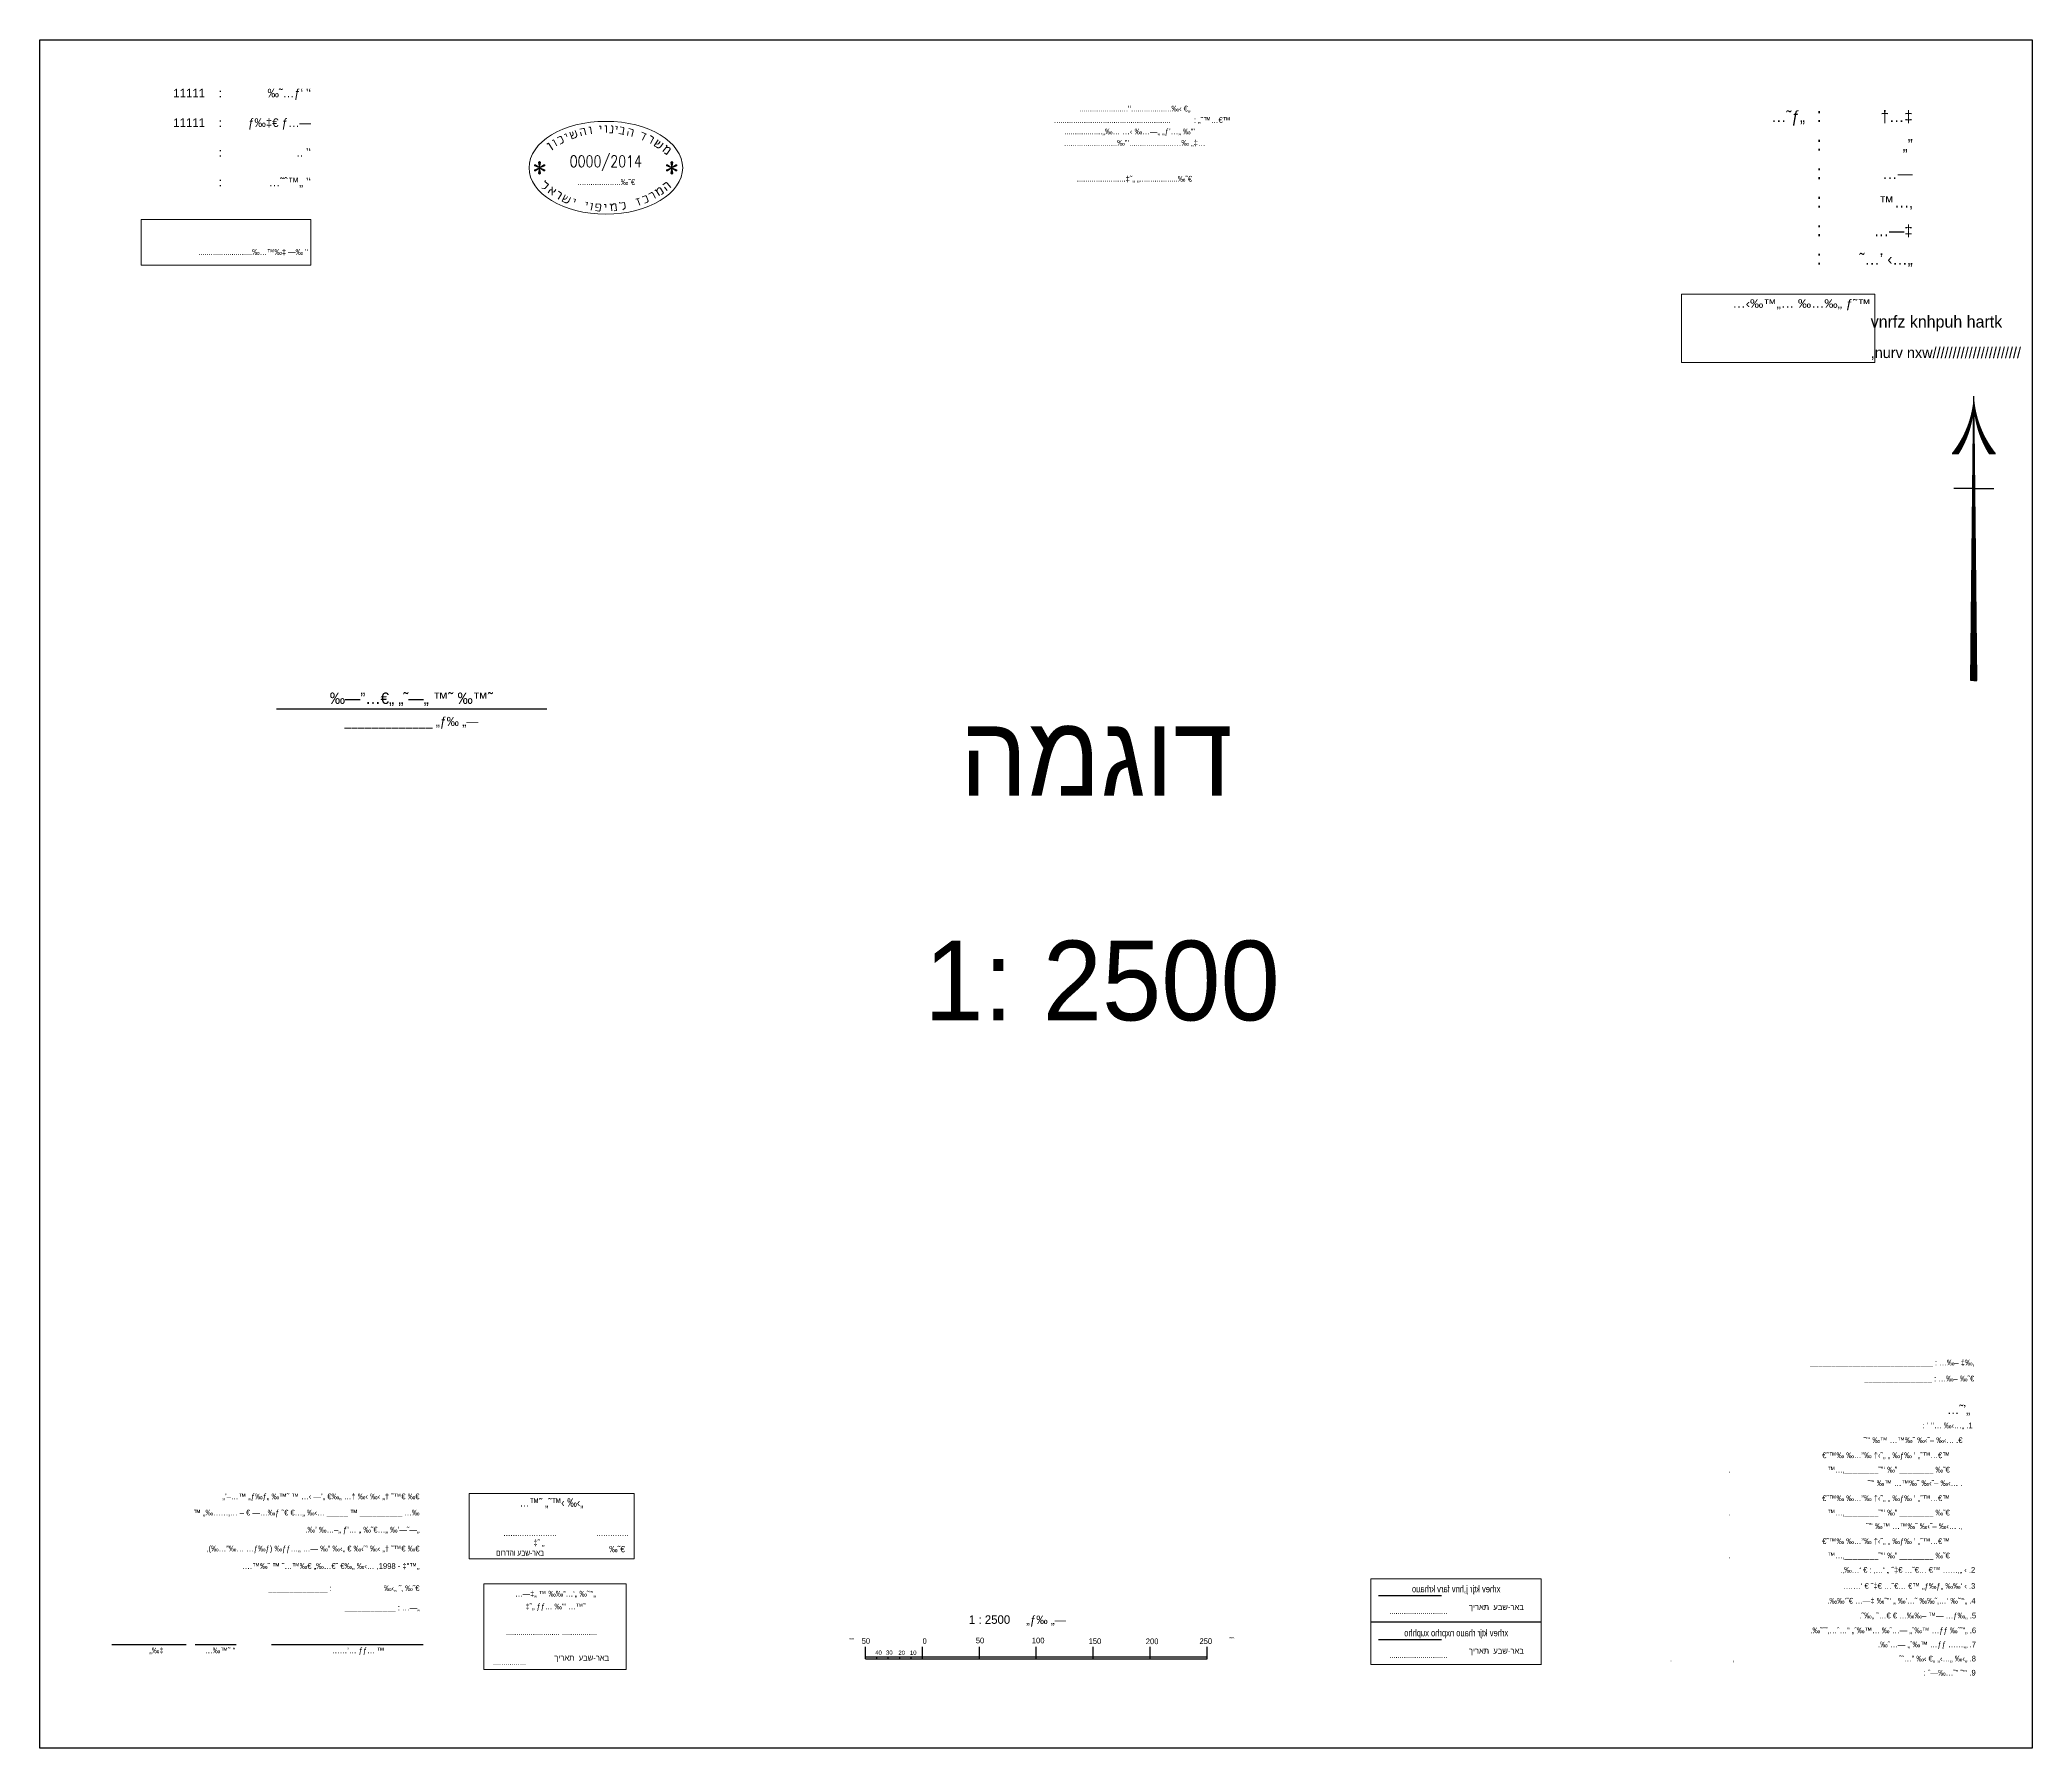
# Model space of a CAD drawing. Header units: millimetres. Extents: x 178072 to 181473, y 610673 to 612173.
# Drawn here: x 179723 to 181473, y 610673 to 612173 of the extents above; entities that cross this region are included whole.
import ezdxf
from ezdxf.enums import TextEntityAlignment as Align

# ---------------------------------------------------------------- set-up
doc = ezdxf.new("R2010")
doc.units = ezdxf.units.MM
doc.header["$LTSCALE"] = 6
doc.layers.add('DS-Hat', color=5, linetype='Continuous', lineweight=15)
doc.layers.add('T', color=6, linetype='Continuous', lineweight=15)
for name, color, linetype in [('REMARKS', 7, 'Continuous'), ('TR_GILAYON', 7, 'Continuous'), ('TR_GILYON', 7, 'Continuous'), ('TR_HZ', 7, 'Continuous')]:
    doc.layers.add(name, color=color, linetype=linetype)
doc.styles.add('C', font='complex.shx')
doc.styles.add('H', font='SIMPHEB')
doc.styles.add('HEBTEXT', font='HEBTXT.SHX')
doc.styles.add('sivan', font='sivan_m.shx', dxfattribs={"bigfont": 'extfont2.shx'})
doc.styles.add('style1', font='tovana02.shx')
doc.styles.add('style2', font='mirym.shx')
doc.styles.add('TRHEBTXT', font='HEBTXT.SHX')

# ---------------------------------------------------------------- blocks, each defined once
blk = doc.blocks.new('RISH-MAX')
at = {"layer": 'TR_GILAYON'}
blk.add_lwpolyline([(0, 0), (0, 600), (700, 600), (700, 0)], close=True, dxfattribs=at)
blk = doc.blocks.new('*X2')
at = {"color": 0}
for p, q in [((-20.52, -125.92), (-20.44, -125.92)), ((-20.52, -125.95), (-20.44, -125.95)), ((-20.52, -125.97), (-20.43, -125.97)), ((-20.52, -126), (-20.43, -126)), ((-20.51, -125.53), (-20.46, -125.53)), ((-20.51, -125.55), (-20.46, -125.55)), ((-20.51, -125.58), (-20.46, -125.58)), ((-20.51, -125.6), (-20.46, -125.6)), ((-20.51, -125.62), (-20.46, -125.62)), ((-20.51, -125.65), (-20.46, -125.65)), ((-20.51, -125.67), (-20.46, -125.67)), ((-20.51, -125.7), (-20.45, -125.7)), ((-20.51, -125.72), (-20.45, -125.72)), ((-20.51, -125.75), (-20.45, -125.75)), ((-20.51, -125.78), (-20.45, -125.78)), ((-20.51, -125.8), (-20.45, -125.8)), ((-20.51, -125.83), (-20.45, -125.83)), ((-20.51, -125.85), (-20.44, -125.85)), ((-20.51, -125.88), (-20.44, -125.88)), ((-20.51, -125.9), (-20.44, -125.9)), ((-20.5, -125.22), (-20.48, -125.22)), ((-20.5, -125.25), (-20.48, -125.25)), ((-20.5, -125.28), (-20.48, -125.28)), ((-20.5, -125.3), (-20.48, -125.3)), ((-20.5, -125.33), (-20.48, -125.33)), ((-20.5, -125.35), (-20.47, -125.35)), ((-20.5, -125.38), (-20.47, -125.38)), ((-20.5, -125.4), (-20.47, -125.4)), ((-20.5, -125.42), (-20.47, -125.42)), ((-20.5, -125.45), (-20.47, -125.45)), ((-20.5, -125.47), (-20.47, -125.47)), ((-20.5, -125.5), (-20.47, -125.5)), ((-20.49, -125.12), (-20.49, -125.12)), ((-20.49, -125.15), (-20.49, -125.15)), ((-20.49, -125.17), (-20.48, -125.17)), ((-20.49, -125.2), (-20.48, -125.2)), ((-20.52, -126.03), (-20.43, -126.03)), ((-20.52, -126.05), (-20.43, -126.05)), ((-20.52, -126.08), (-20.43, -126.08)), ((-20.52, -126.1), (-20.43, -126.1)), ((-20.52, -126.12), (-20.42, -126.12)), ((-20.52, -126.15), (-20.42, -126.15)), ((-20.52, -126.17), (-20.42, -126.17)), ((-20.52, -126.2), (-20.42, -126.2)), ((-20.52, -126.22), (-20.42, -126.22)), ((-20.52, -126.25), (-20.41, -126.25)), ((-20.52, -126.28), (-20.41, -126.28)), ((-20.52, -126.3), (-20.41, -126.3)), ((-20.52, -126.33), (-20.41, -126.33)), ((-20.52, -126.35), (-20.41, -126.35)), ((-20.52, -126.38), (-20.4, -126.38)), ((-20.52, -126.4), (-20.4, -126.4)), ((-20.52, -126.42), (-20.4, -126.42)), ((-20.52, -126.45), (-20.4, -126.45)), ((-20.52, -126.47), (-20.39, -126.47)), ((-20.52, -126.5), (-20.39, -126.5)), ((-20.52, -126.53), (-20.39, -126.53)), ((-20.52, -126.55), (-20.39, -126.55)), ((-20.52, -126.58), (-20.39, -126.58)), ((-20.52, -126.6), (-20.38, -126.6)), ((-20.52, -126.62), (-20.38, -126.62)), ((-20.52, -126.65), (-20.38, -126.65)), ((-20.52, -126.67), (-20.38, -126.67)), ((-20.52, -126.7), (-20.37, -126.7)), ((-20.52, -126.72), (-20.37, -126.72)), ((-20.52, -126.75), (-20.37, -126.75)), ((-20.52, -126.78), (-20.37, -126.78)), ((-20.52, -126.8), (-20.36, -126.8)), ((-20.52, -126.83), (-20.36, -126.83)), ((-20.52, -126.85), (-20.36, -126.85)), ((-20.52, -126.88), (-20.36, -126.88)), ((-20.52, -126.9), (-20.35, -126.9)), ((-20.52, -126.92), (-20.35, -126.92)), ((-20.52, -126.95), (-20.35, -126.95)), ((-20.52, -126.97), (-20.35, -126.97)), ((-20.52, -127), (-20.34, -127)), ((-20.52, -127.03), (-20.34, -127.03)), ((-20.52, -127.05), (-20.34, -127.05)), ((-20.52, -127.08), (-20.34, -127.08)), ((-20.52, -127.1), (-20.33, -127.1)), ((-20.52, -127.12), (-20.33, -127.12)), ((-20.52, -127.15), (-20.33, -127.15)), ((-20.52, -127.17), (-20.33, -127.17)), ((-20.52, -127.2), (-20.32, -127.2)), ((-20.52, -127.22), (-20.32, -127.22)), ((-20.51, -127.25), (-20.32, -127.25)), ((-20.51, -127.28), (-20.32, -127.28)), ((-20.51, -127.3), (-20.31, -127.3)), ((-20.51, -127.33), (-20.31, -127.33)), ((-20.51, -127.35), (-20.31, -127.35)), ((-20.51, -127.38), (-20.3, -127.38)), ((-20.51, -127.4), (-20.3, -127.4)), ((-20.51, -127.42), (-20.3, -127.42)), ((-20.51, -127.45), (-20.3, -127.45)), ((-20.51, -127.47), (-20.29, -127.47)), ((-20.51, -127.5), (-20.29, -127.5)), ((-20.51, -127.53), (-20.29, -127.53)), ((-20.51, -127.55), (-20.28, -127.55)), ((-20.51, -127.58), (-20.28, -127.58)), ((-20.51, -127.6), (-20.28, -127.6)), ((-20.51, -127.62), (-20.28, -127.62)), ((-20.51, -127.65), (-20.27, -127.65)), ((-20.5, -127.67), (-20.27, -127.67)), ((-20.5, -127.7), (-20.27, -127.7)), ((-20.5, -127.72), (-20.26, -127.72)), ((-20.5, -127.75), (-20.26, -127.75)), ((-20.5, -127.78), (-20.26, -127.78)), ((-20.5, -127.8), (-20.25, -127.8)), ((-20.5, -127.83), (-20.25, -127.83)), ((-20.5, -127.85), (-20.25, -127.85)), ((-20.5, -127.88), (-20.24, -127.88)), ((-20.5, -127.9), (-20.24, -127.9)), ((-20.5, -127.92), (-20.24, -127.92)), ((-20.49, -127.95), (-20.23, -127.95)), ((-20.49, -127.97), (-20.23, -127.97)), ((-20.49, -128), (-20.23, -128)), ((-20.49, -128.03), (-20.22, -128.03)), ((-20.49, -128.05), (-20.22, -128.05)), ((-20.49, -128.07), (-20.22, -128.07)), ((-20.49, -128.1), (-20.21, -128.1)), ((-20.49, -128.12), (-20.21, -128.12)), ((-20.49, -128.15), (-20.21, -128.15)), ((-20.49, -128.18), (-20.2, -128.18)), ((-20.48, -128.2), (-20.2, -128.2)), ((-20.48, -128.22), (-20.2, -128.22)), ((-20.48, -128.25), (-20.19, -128.25)), ((-20.48, -128.28), (-20.19, -128.28)), ((-20.48, -128.3), (-20.19, -128.3)), ((-20.48, -128.32), (-20.18, -128.32)), ((-20.48, -128.35), (-20.18, -128.35)), ((-20.48, -128.38), (-20.18, -128.38)), ((-20.47, -128.4), (-20.17, -128.4)), ((-20.47, -128.43), (-20.17, -128.43)), ((-20.47, -128.45), (-20.17, -128.45)), ((-20.47, -128.47), (-20.16, -128.47)), ((-20.47, -128.5), (-20.16, -128.5)), ((-20.47, -128.53), (-20.15, -128.53)), ((-20.47, -128.55), (-20.15, -128.55)), ((-20.46, -128.57), (-20.15, -128.57)), ((-20.46, -128.6), (-20.14, -128.6)), ((-20.46, -128.62), (-20.14, -128.62)), ((-20.46, -128.65), (-20.14, -128.65)), ((-20.46, -128.68), (-20.13, -128.68)), ((-20.46, -128.7), (-20.13, -128.7)), ((-20.46, -128.72), (-20.12, -128.72)), ((-20.45, -128.75), (-20.12, -128.75)), ((-20.45, -128.78), (-20.12, -128.78)), ((-20.45, -128.8), (-20.11, -128.8)), ((-20.45, -128.82), (-20.11, -128.82)), ((-20.45, -128.85), (-20.11, -128.85)), ((-20.45, -128.88), (-20.1, -128.88)), ((-20.44, -128.9), (-20.1, -128.9)), ((-20.44, -128.93), (-20.09, -128.93)), ((-20.44, -128.95), (-20.09, -128.95)), ((-20.44, -128.97), (-20.09, -128.97)), ((-20.44, -129), (-20.08, -129)), ((-20.44, -129.03), (-20.08, -129.03)), ((-20.43, -129.05), (-20.07, -129.05)), ((-20.43, -129.07), (-20.07, -129.07)), ((-20.43, -129.1), (-20.07, -129.1)), ((-20.43, -129.12), (-20.06, -129.12)), ((-20.43, -129.15), (-20.06, -129.15)), ((-20.43, -129.18), (-20.05, -129.18)), ((-20.42, -129.2), (-20.05, -129.2)), ((-20.42, -129.22), (-20.04, -129.22)), ((-20.42, -129.25), (-20.04, -129.25)), ((-20.42, -129.28), (-20.04, -129.28)), ((-20.42, -129.3), (-20.03, -129.3)), ((-20.41, -129.32), (-20.03, -129.32)), ((-20.41, -129.35), (-20.02, -129.35)), ((-20.41, -129.38), (-20.02, -129.38)), ((-20.41, -129.4), (-20.01, -129.4)), ((-20.41, -129.43), (-20.01, -129.43)), ((-20.4, -129.45), (-20.01, -129.45)), ((-20.4, -129.47), (-20, -129.47)), ((-20.4, -129.5), (-20, -129.5)), ((-20.4, -129.53), (-19.99, -129.53)), ((-20.4, -129.55), (-19.99, -129.55)), ((-20.39, -129.57), (-19.98, -129.57)), ((-20.39, -129.6), (-19.98, -129.6)), ((-20.39, -129.62), (-19.98, -129.62)), ((-20.39, -129.65), (-19.97, -129.65)), ((-20.38, -129.68), (-19.97, -129.68)), ((-20.38, -129.7), (-19.96, -129.7)), ((-20.38, -129.72), (-19.96, -129.72)), ((-20.38, -129.75), (-19.95, -129.75)), ((-20.38, -129.78), (-19.95, -129.78)), ((-20.37, -129.8), (-19.94, -129.8)), ((-20.37, -129.82), (-19.94, -129.82)), ((-20.37, -129.85), (-19.93, -129.85)), ((-20.37, -129.88), (-19.93, -129.88)), ((-20.36, -129.9), (-19.92, -129.9)), ((-20.36, -129.93), (-19.92, -129.93)), ((-20.36, -129.95), (-19.92, -129.95)), ((-20.36, -129.97), (-19.91, -129.97)), ((-20.35, -130), (-19.91, -130)), ((-20.35, -130.03), (-19.9, -130.03)), ((-20.35, -130.05), (-19.9, -130.05)), ((-20.35, -130.07), (-19.89, -130.07)), ((-20.34, -130.1), (-19.89, -130.1)), ((-20.34, -130.12), (-19.88, -130.12)), ((-20.34, -130.15), (-19.88, -130.15)), ((-20.34, -130.18), (-19.87, -130.18)), ((-20.33, -130.2), (-19.87, -130.2)), ((-20.33, -130.22), (-19.86, -130.22)), ((-20.33, -130.25), (-19.86, -130.25)), ((-20.33, -130.28), (-19.85, -130.28)), ((-20.32, -130.3), (-19.85, -130.3)), ((-20.32, -130.32), (-19.84, -130.32)), ((-20.32, -130.35), (-19.84, -130.35)), ((-20.31, -130.38), (-19.83, -130.38)), ((-20.31, -130.4), (-19.83, -130.4)), ((-20.31, -130.43), (-19.82, -130.43)), ((-20.31, -130.45), (-19.82, -130.45)), ((-20.3, -130.47), (-19.81, -130.47)), ((-20.3, -130.5), (-19.81, -130.5)), ((-20.3, -130.53), (-19.8, -130.53)), ((-20.3, -130.55), (-19.8, -130.55)), ((-20.29, -130.57), (-19.79, -130.57)), ((-20.29, -130.6), (-19.79, -130.6)), ((-20.29, -130.62), (-19.78, -130.62)), ((-20.28, -130.65), (-19.78, -130.65)), ((-20.28, -130.68), (-19.77, -130.68)), ((-20.28, -130.7), (-19.76, -130.7)), ((-20.27, -130.72), (-19.76, -130.72)), ((-20.27, -130.75), (-19.75, -130.75)), ((-20.27, -130.78), (-19.75, -130.78)), ((-20.27, -130.8), (-19.74, -130.8)), ((-20.26, -130.82), (-19.74, -130.82)), ((-20.26, -130.85), (-19.73, -130.85)), ((-20.26, -130.88), (-19.73, -130.88)), ((-20.25, -130.9), (-19.72, -130.9)), ((-20.25, -130.93), (-19.72, -130.93)), ((-20.25, -130.95), (-19.71, -130.95)), ((-20.24, -130.97), (-19.71, -130.97)), ((-20.24, -131), (-19.7, -131)), ((-20.24, -131.03), (-19.69, -131.03)), ((-20.23, -131.05), (-19.69, -131.05)), ((-20.23, -131.07), (-19.68, -131.07)), ((-20.23, -131.1), (-19.68, -131.1)), ((-20.22, -131.12), (-19.67, -131.12)), ((-20.22, -131.15), (-19.67, -131.15)), ((-20.22, -131.18), (-19.66, -131.18)), ((-20.21, -131.2), (-19.65, -131.2)), ((-20.21, -131.22), (-19.65, -131.22)), ((-20.21, -131.25), (-19.64, -131.25)), ((-20.2, -131.28), (-19.64, -131.28)), ((-20.2, -131.3), (-19.63, -131.3)), ((-20.2, -131.32), (-19.63, -131.32)), ((-20.19, -131.35), (-19.62, -131.35)), ((-20.19, -131.38), (-19.61, -131.38)), ((-20.19, -131.4), (-19.61, -131.4)), ((-20.18, -131.43), (-19.6, -131.43)), ((-20.18, -131.45), (-19.6, -131.45)), ((-20.18, -131.47), (-19.59, -131.47)), ((-20.17, -131.5), (-19.59, -131.5)), ((-20.17, -131.53), (-19.58, -131.53)), ((-20.17, -131.55), (-19.57, -131.55)), ((-20.16, -131.57), (-19.57, -131.57)), ((-20.16, -131.6), (-19.56, -131.6)), ((-20.16, -131.62), (-19.56, -131.62)), ((-20.15, -131.65), (-19.55, -131.65)), ((-20.15, -131.68), (-19.54, -131.68)), ((-20.14, -131.7), (-19.54, -131.7)), ((-20.14, -131.72), (-19.53, -131.72)), ((-20.14, -131.75), (-19.53, -131.75)), ((-20.13, -131.78), (-19.52, -131.78)), ((-20.13, -131.8), (-19.51, -131.8)), ((-20.13, -131.82), (-19.51, -131.82)), ((-20.12, -131.85), (-19.5, -131.85)), ((-20.12, -131.88), (-19.49, -131.88)), ((-20.11, -131.9), (-19.49, -131.9)), ((-20.11, -131.93), (-19.48, -131.93)), ((-20.11, -131.95), (-19.48, -131.95)), ((-20.1, -131.97), (-19.47, -131.97)), ((-20.1, -132), (-19.46, -132)), ((-20.1, -132.03), (-19.46, -132.03)), ((-20.09, -132.05), (-19.45, -132.05)), ((-20.09, -132.07), (-19.44, -132.07)), ((-20.08, -132.1), (-19.44, -132.1)), ((-20.08, -132.12), (-19.43, -132.12)), ((-20.08, -132.15), (-19.42, -132.15)), ((-20.07, -132.18), (-19.42, -132.18)), ((-20.07, -132.2), (-19.41, -132.2)), ((-20.06, -132.22), (-19.41, -132.22)), ((-20.06, -132.25), (-19.4, -132.25)), ((-20.05, -132.28), (-19.39, -132.28)), ((-20.05, -132.3), (-19.39, -132.3)), ((-20.05, -132.32), (-19.38, -132.32)), ((-20.04, -132.35), (-19.37, -132.35)), ((-20.04, -132.38), (-19.37, -132.38)), ((-20.03, -132.4), (-19.36, -132.4)), ((-20.03, -132.43), (-19.35, -132.43)), ((-20.03, -132.45), (-19.35, -132.45)), ((-20.02, -132.47), (-19.34, -132.47)), ((-20.02, -132.5), (-19.33, -132.5)), ((-20.01, -132.53), (-19.33, -132.53)), ((-20.01, -132.55), (-19.32, -132.55)), ((-20, -132.57), (-19.31, -132.57)), ((-20, -132.6), (-19.31, -132.6)), ((-20, -132.62), (-19.3, -132.62)), ((-19.99, -132.65), (-19.29, -132.65)), ((-19.99, -132.68), (-19.29, -132.68)), ((-19.98, -132.7), (-19.28, -132.7)), ((-19.98, -132.72), (-19.27, -132.72)), ((-19.97, -132.75), (-19.26, -132.75)), ((-19.97, -132.78), (-19.26, -132.78)), ((-19.96, -132.8), (-19.25, -132.8)), ((-19.96, -132.82), (-19.24, -132.82)), ((-19.95, -132.85), (-19.24, -132.85)), ((-19.95, -132.88), (-19.23, -132.88)), ((-19.95, -132.9), (-19.22, -132.9)), ((-19.94, -132.93), (-19.22, -132.93)), ((-19.94, -132.95), (-19.21, -132.95)), ((-19.93, -132.97), (-19.2, -132.97)), ((-19.93, -133), (-19.19, -133)), ((-19.92, -133.03), (-19.19, -133.03)), ((-19.92, -133.05), (-19.18, -133.05)), ((-19.91, -133.07), (-19.17, -133.07)), ((-19.91, -133.1), (-19.17, -133.1)), ((-19.9, -133.12), (-19.16, -133.12)), ((-19.9, -133.15), (-19.15, -133.15)), ((-19.89, -133.18), (-19.14, -133.18)), ((-19.89, -133.2), (-19.14, -133.2)), ((-19.88, -133.22), (-19.13, -133.22)), ((-19.88, -133.25), (-19.12, -133.25)), ((-19.87, -133.28), (-19.12, -133.28)), ((-19.87, -133.3), (-19.11, -133.3)), ((-19.86, -133.32), (-19.1, -133.32)), ((-19.86, -133.35), (-19.09, -133.35)), ((-19.86, -133.38), (-19.09, -133.38)), ((-19.85, -133.4), (-19.08, -133.4)), ((-19.85, -133.43), (-19.07, -133.43)), ((-19.84, -133.45), (-19.06, -133.45)), ((-19.84, -133.47), (-19.06, -133.47)), ((-19.83, -133.5), (-19.05, -133.5)), ((-19.83, -133.53), (-19.04, -133.53)), ((-19.82, -133.55), (-19.03, -133.55)), ((-19.81, -133.57), (-19.03, -133.57)), ((-19.81, -133.6), (-19.02, -133.6)), ((-19.8, -133.62), (-19.01, -133.62)), ((-19.8, -133.65), (-19, -133.65)), ((-19.79, -133.68), (-19, -133.68)), ((-19.79, -133.7), (-18.99, -133.7)), ((-19.78, -133.72), (-18.98, -133.72)), ((-19.78, -133.75), (-18.97, -133.75)), ((-19.77, -133.78), (-18.97, -133.78)), ((-19.77, -133.8), (-18.96, -133.8)), ((-19.76, -133.82), (-18.95, -133.82)), ((-19.76, -133.85), (-18.94, -133.85)), ((-19.75, -133.88), (-18.93, -133.88)), ((-19.75, -133.9), (-18.93, -133.9)), ((-19.74, -133.93), (-18.92, -133.93)), ((-19.74, -133.95), (-18.91, -133.95)), ((-19.73, -133.97), (-18.9, -133.97)), ((-19.73, -134), (-18.89, -134)), ((-19.72, -134.03), (-18.89, -134.03)), ((-19.71, -134.05), (-18.88, -134.05)), ((-19.71, -134.07), (-18.87, -134.07)), ((-19.7, -134.1), (-18.86, -134.1)), ((-19.7, -134.12), (-18.86, -134.12)), ((-19.69, -134.15), (-18.85, -134.15)), ((-19.69, -134.18), (-18.84, -134.18)), ((-19.68, -134.2), (-18.83, -134.2)), ((-19.68, -134.22), (-18.82, -134.22)), ((-19.67, -134.25), (-18.81, -134.25)), ((-19.66, -134.28), (-18.81, -134.28)), ((-19.66, -134.3), (-18.8, -134.3)), ((-19.65, -134.32), (-18.79, -134.32)), ((-19.65, -134.35), (-18.78, -134.35)), ((-19.64, -134.38), (-18.77, -134.38)), ((-19.64, -134.4), (-18.77, -134.4)), ((-19.63, -134.43), (-18.76, -134.43)), ((-19.62, -134.45), (-18.75, -134.45)), ((-19.62, -134.47), (-18.74, -134.47)), ((-19.61, -134.5), (-18.73, -134.5)), ((-19.61, -134.53), (-18.72, -134.53)), ((-19.6, -134.55), (-18.72, -134.55)), ((-19.6, -134.57), (-18.71, -134.57)), ((-19.59, -134.6), (-18.7, -134.6)), ((-19.58, -134.62), (-18.69, -134.62)), ((-19.58, -134.65), (-18.68, -134.65)), ((-19.57, -134.68), (-18.67, -134.68)), ((-19.57, -134.7), (-18.67, -134.7)), ((-19.56, -134.72), (-18.66, -134.72)), ((-19.55, -134.75), (-18.65, -134.75)), ((-19.55, -134.78), (-18.64, -134.78)), ((-19.54, -134.8), (-18.63, -134.8)), ((-19.54, -134.82), (-18.62, -134.82)), ((-19.53, -134.85), (-18.61, -134.85)), ((-19.52, -134.88), (-18.61, -134.88)), ((-19.52, -134.9), (-18.6, -134.9)), ((-19.51, -134.93), (-18.59, -134.93)), ((-19.51, -134.95), (-18.58, -134.95)), ((-19.5, -134.97), (-18.57, -134.97)), ((-19.49, -135), (-18.56, -135)), ((-19.49, -135.03), (-18.55, -135.03)), ((-19.48, -135.05), (-18.54, -135.05)), ((-19.47, -135.07), (-18.54, -135.07)), ((-19.47, -135.1), (-18.53, -135.1)), ((-19.46, -135.12), (-18.52, -135.12)), ((-19.46, -135.15), (-18.51, -135.15)), ((-19.45, -135.18), (-18.5, -135.18)), ((-19.44, -135.2), (-18.49, -135.2)), ((-19.44, -135.22), (-18.48, -135.22)), ((-19.43, -135.25), (-18.47, -135.25)), ((-19.42, -135.28), (-18.46, -135.28)), ((-19.42, -135.3), (-18.46, -135.3)), ((-19.41, -135.32), (-18.45, -135.32)), ((-19.4, -135.35), (-18.44, -135.35)), ((-19.4, -135.38), (-18.43, -135.38)), ((-19.39, -135.4), (-18.42, -135.4)), ((-19.38, -135.43), (-18.41, -135.43)), ((-19.38, -135.45), (-18.4, -135.45)), ((-19.37, -135.47), (-18.39, -135.47)), ((-19.36, -135.5), (-18.38, -135.5)), ((-19.36, -135.53), (-18.37, -135.53)), ((-19.35, -135.55), (-18.36, -135.55)), ((-19.35, -135.57), (-18.35, -135.57)), ((-19.34, -135.6), (-18.35, -135.6)), ((-19.33, -135.62), (-18.34, -135.62)), ((-19.33, -135.65), (-18.33, -135.65)), ((-19.32, -135.68), (-18.32, -135.68)), ((-19.31, -135.7), (-18.31, -135.7)), ((-19.3, -135.72), (-18.3, -135.72)), ((-19.3, -135.75), (-18.29, -135.75)), ((-19.29, -135.78), (-18.28, -135.78)), ((-19.28, -135.8), (-18.27, -135.8)), ((-19.28, -135.82), (-18.26, -135.82)), ((-19.27, -135.85), (-18.25, -135.85)), ((-19.26, -135.88), (-18.24, -135.88)), ((-19.26, -135.9), (-18.23, -135.9)), ((-19.25, -135.93), (-18.22, -135.93)), ((-19.24, -135.95), (-18.21, -135.95)), ((-19.24, -135.97), (-18.2, -135.97)), ((-19.23, -136), (-18.19, -136)), ((-19.22, -136.03), (-18.19, -136.03)), ((-19.22, -136.05), (-18.18, -136.05)), ((-19.21, -136.07), (-18.17, -136.07)), ((-19.2, -136.1), (-18.16, -136.1)), ((-19.19, -136.12), (-18.15, -136.12)), ((-19.19, -136.15), (-18.14, -136.15)), ((-19.18, -136.18), (-18.13, -136.18)), ((-19.17, -136.2), (-18.12, -136.2)), ((-19.17, -136.22), (-18.11, -136.22)), ((-19.16, -136.25), (-18.1, -136.25)), ((-19.15, -136.28), (-18.09, -136.28)), ((-19.14, -136.3), (-18.08, -136.3)), ((-19.14, -136.32), (-18.07, -136.32)), ((-19.13, -136.35), (-18.06, -136.35)), ((-19.12, -136.38), (-18.05, -136.38)), ((-19.11, -136.4), (-18.04, -136.4)), ((-19.11, -136.43), (-18.03, -136.43)), ((-19.1, -136.45), (-18.02, -136.45)), ((-19.09, -136.47), (-18.01, -136.47)), ((-19.09, -136.5), (-18, -136.5)), ((-19.08, -136.53), (-17.99, -136.53)), ((-19.07, -136.55), (-17.98, -136.55)), ((-19.06, -136.57), (-17.97, -136.57)), ((-19.06, -136.6), (-17.96, -136.6)), ((-19.05, -136.62), (-17.95, -136.62)), ((-19.04, -136.65), (-17.94, -136.65)), ((-19.03, -136.68), (-17.93, -136.68)), ((-19.03, -136.7), (-17.92, -136.7)), ((-19.02, -136.72), (-17.91, -136.72)), ((-19.01, -136.75), (-17.9, -136.75)), ((-19, -136.78), (-17.89, -136.78)), ((-19, -136.8), (-17.88, -136.8)), ((-18.99, -136.82), (-17.87, -136.82)), ((-18.98, -136.85), (-17.86, -136.85)), ((-18.97, -136.88), (-17.84, -136.88)), ((-18.96, -136.9), (-17.83, -136.9)), ((-18.96, -136.93), (-17.82, -136.93)), ((-18.95, -136.95), (-17.81, -136.95)), ((-18.94, -136.97), (-17.8, -136.97)), ((-18.93, -137), (-17.79, -137)), ((-18.93, -137.03), (-17.78, -137.03)), ((-18.92, -137.05), (-17.77, -137.05)), ((-18.91, -137.07), (-17.76, -137.07)), ((-18.9, -137.1), (-17.75, -137.1)), ((-18.89, -137.12), (-17.74, -137.12)), ((-18.89, -137.15), (-17.73, -137.15)), ((-18.88, -137.18), (-17.72, -137.18)), ((-18.87, -137.2), (-17.71, -137.2)), ((-18.86, -137.22), (-17.7, -137.22)), ((-18.85, -137.25), (-17.69, -137.25)), ((-18.85, -137.28), (-17.68, -137.28)), ((-18.84, -137.3), (-17.66, -137.3)), ((-18.83, -137.32), (-17.65, -137.32)), ((-18.82, -137.35), (-17.64, -137.35)), ((-18.81, -137.38), (-17.63, -137.38)), ((-18.81, -137.4), (-17.62, -137.4)), ((-18.8, -137.43), (-17.61, -137.43)), ((-18.79, -137.45), (-17.6, -137.45)), ((-18.78, -137.47), (-17.59, -137.47)), ((-18.77, -137.5), (-17.58, -137.5)), ((-18.76, -137.53), (-17.57, -137.53)), ((-18.76, -137.55), (-17.56, -137.55)), ((-18.75, -137.57), (-17.55, -137.57)), ((-18.74, -137.6), (-17.53, -137.6)), ((-18.73, -137.62), (-17.52, -137.62)), ((-18.72, -137.65), (-17.51, -137.65)), ((-18.72, -137.68), (-17.5, -137.68)), ((-18.71, -137.7), (-17.49, -137.7)), ((-18.7, -137.72), (-17.48, -137.72)), ((-18.69, -137.75), (-17.47, -137.75)), ((-18.68, -137.78), (-17.46, -137.78)), ((-18.67, -137.8), (-17.44, -137.8)), ((-18.66, -137.82), (-17.43, -137.82)), ((-18.66, -137.85), (-17.42, -137.85)), ((-18.65, -137.88), (-17.41, -137.88)), ((-18.64, -137.9), (-17.4, -137.9)), ((-18.63, -137.93), (-17.39, -137.93)), ((-18.62, -137.95), (-17.38, -137.95)), ((-18.61, -137.97), (-17.37, -137.97)), ((-18.6, -138), (-17.35, -138)), ((-18.6, -138.03), (-17.34, -138.03)), ((-18.59, -138.05), (-17.33, -138.05)), ((-18.58, -138.07), (-17.32, -138.07)), ((-18.57, -138.1), (-17.31, -138.1)), ((-18.56, -138.12), (-17.3, -138.12)), ((-18.55, -138.15), (-17.29, -138.15)), ((-18.54, -138.18), (-17.27, -138.18)), ((-18.53, -138.2), (-17.26, -138.2)), ((-18.53, -138.22), (-17.25, -138.22)), ((-18.52, -138.25), (-17.24, -138.25)), ((-18.51, -138.28), (-17.23, -138.28)), ((-18.5, -138.3), (-17.22, -138.3)), ((-18.49, -138.32), (-17.2, -138.32)), ((-18.48, -138.35), (-17.19, -138.35)), ((-18.47, -138.38), (-17.18, -138.38)), ((-18.46, -138.4), (-17.17, -138.4)), ((-18.45, -138.43), (-17.16, -138.43)), ((-18.45, -138.45), (-17.14, -138.45)), ((-18.44, -138.47), (-17.13, -138.47)), ((-18.43, -138.5), (-17.12, -138.5)), ((-18.42, -138.53), (-17.11, -138.53)), ((-18.41, -138.55), (-17.1, -138.55)), ((-18.4, -138.57), (-17.08, -138.57)), ((-18.39, -138.6), (-17.07, -138.6)), ((-18.38, -138.62), (-17.06, -138.62)), ((-18.37, -138.65), (-17.05, -138.65)), ((-18.36, -138.68), (-17.04, -138.68)), ((-18.35, -138.7), (-17.02, -138.7)), ((-18.35, -138.72), (-17.01, -138.72)), ((-18.34, -138.75), (-17, -138.75)), ((-18.33, -138.78), (-16.99, -138.78)), ((-18.32, -138.8), (-16.98, -138.8)), ((-18.31, -138.82), (-16.96, -138.82)), ((-18.3, -138.85), (-16.95, -138.85)), ((-18.29, -138.88), (-16.94, -138.88)), ((-18.28, -138.9), (-16.93, -138.9)), ((-18.27, -138.93), (-16.91, -138.93)), ((-18.26, -138.95), (-16.9, -138.95)), ((-18.25, -138.97), (-16.89, -138.97)), ((-18.24, -139), (-16.88, -139)), ((-18.23, -139.03), (-16.87, -139.03)), ((-18.22, -139.05), (-16.85, -139.05)), ((-18.21, -139.07), (-16.84, -139.07)), ((-18.2, -139.1), (-16.83, -139.1)), ((-18.19, -139.12), (-16.82, -139.12)), ((-18.18, -139.15), (-16.8, -139.15)), ((-18.18, -139.18), (-16.79, -139.18)), ((-18.17, -139.2), (-16.78, -139.2)), ((-18.16, -139.22), (-16.76, -139.22)), ((-18.15, -139.25), (-16.75, -139.25)), ((-18.14, -139.28), (-16.74, -139.28)), ((-18.13, -139.3), (-16.73, -139.3)), ((-18.12, -139.32), (-16.71, -139.32)), ((-18.11, -139.35), (-16.7, -139.35)), ((-18.1, -139.38), (-16.69, -139.38)), ((-18.09, -139.4), (-16.68, -139.4)), ((-18.08, -139.43), (-16.66, -139.43)), ((-18.07, -139.45), (-16.65, -139.45)), ((-18.06, -139.47), (-16.64, -139.47)), ((-18.05, -139.5), (-16.62, -139.5)), ((-18.04, -139.53), (-16.61, -139.53)), ((-18.03, -139.55), (-16.6, -139.55)), ((-18.02, -139.57), (-16.59, -139.57)), ((-18.01, -139.6), (-16.57, -139.6)), ((-18, -139.62), (-16.56, -139.62)), ((-17.99, -139.65), (-16.55, -139.65)), ((-17.98, -139.68), (-16.53, -139.68)), ((-17.97, -139.7), (-16.52, -139.7)), ((-17.96, -139.72), (-16.51, -139.72)), ((-17.95, -139.75), (-16.49, -139.75)), ((-17.94, -139.78), (-16.48, -139.78)), ((-17.93, -139.8), (-16.47, -139.8)), ((-17.92, -139.82), (-16.45, -139.82)), ((-17.91, -139.85), (-16.44, -139.85)), ((-17.9, -139.88), (-16.43, -139.88)), ((-17.89, -139.9), (-16.41, -139.9)), ((-17.88, -139.93), (-16.4, -139.93)), ((-17.87, -139.95), (-16.39, -139.95)), ((-17.86, -139.97), (-16.37, -139.97)), ((-17.84, -140), (-16.36, -140)), ((-17.83, -140.03), (-16.35, -140.03)), ((-17.82, -140.05), (-16.33, -140.05)), ((-17.81, -140.07), (-16.32, -140.07)), ((-17.8, -140.1), (-16.31, -140.1)), ((-17.79, -140.12), (-16.29, -140.12)), ((-17.78, -140.15), (-16.28, -140.15)), ((-17.77, -140.18), (-16.27, -140.18)), ((-17.76, -140.2), (-16.25, -140.2)), ((-17.75, -140.22), (-16.24, -140.22)), ((-17.74, -140.25), (-16.23, -140.25)), ((-17.73, -140.28), (-16.21, -140.28)), ((-17.72, -140.3), (-16.2, -140.3)), ((-17.71, -140.32), (-16.18, -140.32)), ((-17.7, -140.35), (-16.17, -140.35)), ((-17.69, -140.38), (-16.16, -140.38)), ((-17.68, -140.4), (-16.14, -140.4)), ((-17.66, -140.43), (-16.13, -140.43)), ((-17.65, -140.45), (-16.12, -140.45)), ((-17.64, -140.47), (-16.1, -140.47)), ((-17.63, -140.5), (-16.09, -140.5)), ((-17.62, -140.53), (-16.07, -140.53)), ((-17.61, -140.55), (-16.06, -140.55)), ((-17.6, -140.57), (-16.05, -140.57)), ((-17.59, -140.6), (-16.03, -140.6)), ((-17.58, -140.62), (-16.02, -140.62)), ((-17.57, -140.65), (-16, -140.65)), ((-17.56, -140.68), (-15.99, -140.68)), ((-17.54, -140.7), (-15.98, -140.7)), ((-17.53, -140.72), (-15.96, -140.72)), ((-17.52, -140.75), (-15.95, -140.75)), ((-17.51, -140.78), (-15.93, -140.78)), ((-17.5, -140.8), (-15.92, -140.8)), ((-17.49, -140.82), (-15.9, -140.82)), ((-17.48, -140.85), (-15.89, -140.85)), ((-17.47, -140.88), (-15.88, -140.88)), ((-17.46, -140.9), (-15.86, -140.9)), ((-17.44, -140.93), (-15.85, -140.93)), ((-17.43, -140.95), (-15.83, -140.95)), ((-17.42, -140.97), (-15.82, -140.97)), ((-17.41, -141), (-15.8, -141)), ((-17.4, -141.03), (-15.79, -141.03)), ((-17.39, -141.05), (-15.77, -141.05)), ((-17.38, -141.07), (-15.76, -141.07)), ((-17.37, -141.1), (-15.75, -141.1)), ((-17.35, -141.12), (-15.73, -141.12)), ((-17.34, -141.15), (-15.72, -141.15)), ((-17.33, -141.18), (-15.7, -141.18)), ((-17.32, -141.2), (-15.69, -141.2)), ((-17.31, -141.22), (-15.67, -141.22)), ((-17.3, -141.25), (-15.66, -141.25)), ((-17.28, -141.28), (-15.64, -141.28)), ((-17.27, -141.3), (-15.63, -141.3)), ((-17.26, -141.32), (-15.61, -141.32)), ((-17.25, -141.35), (-15.6, -141.35)), ((-17.24, -141.38), (-15.58, -141.38)), ((-17.23, -141.4), (-15.57, -141.4)), ((-17.22, -141.43), (-15.55, -141.43)), ((-17.2, -141.45), (-15.54, -141.45)), ((-17.19, -141.47), (-15.52, -141.47)), ((-17.18, -141.5), (-15.51, -141.5)), ((-17.17, -141.53), (-15.49, -141.53)), ((-17.16, -141.55), (-15.48, -141.55)), ((-17.14, -141.57), (-15.46, -141.57)), ((-17.13, -141.6), (-15.45, -141.6)), ((-17.12, -141.62), (-15.43, -141.62)), ((-17.11, -141.65), (-15.42, -141.65)), ((-17.1, -141.68), (-15.4, -141.68)), ((-17.08, -141.7), (-15.39, -141.7)), ((-17.07, -141.72), (-15.37, -141.72)), ((-17.06, -141.75), (-15.36, -141.75)), ((-17.05, -141.78), (-15.34, -141.78)), ((-17.04, -141.8), (-15.33, -141.8)), ((-17.02, -141.82), (-15.31, -141.82)), ((-17.01, -141.85), (-15.29, -141.85)), ((-17, -141.88), (-15.28, -141.88)), ((-16.99, -141.9), (-15.26, -141.9)), ((-16.98, -141.93), (-15.25, -141.93)), ((-16.96, -141.95), (-15.23, -141.95)), ((-16.95, -141.97), (-15.22, -141.97)), ((-16.94, -142), (-15.2, -142)), ((-16.93, -142.03), (-15.19, -142.03)), ((-16.91, -142.05), (-15.17, -142.05)), ((-16.9, -142.07), (-15.15, -142.07)), ((-16.89, -142.1), (-15.14, -142.1)), ((-16.88, -142.12), (-15.12, -142.12)), ((-16.87, -142.15), (-15.11, -142.15)), ((-16.85, -142.18), (-15.09, -142.18)), ((-16.84, -142.2), (-15.08, -142.2)), ((-16.83, -142.22), (-15.06, -142.22)), ((-16.82, -142.25), (-15.04, -142.25)), ((-16.8, -142.28), (-15.03, -142.28)), ((-16.79, -142.3), (-15.01, -142.3)), ((-16.78, -142.32), (-15, -142.32)), ((-16.76, -142.35), (-14.98, -142.35)), ((-16.75, -142.38), (-14.96, -142.38)), ((-16.74, -142.4), (-14.95, -142.4)), ((-16.73, -142.43), (-14.93, -142.43)), ((-16.71, -142.45), (-14.92, -142.45)), ((-16.7, -142.47), (-14.9, -142.47)), ((-16.69, -142.5), (-14.88, -142.5)), ((-16.68, -142.53), (-14.87, -142.53)), ((-16.66, -142.55), (-14.85, -142.55)), ((-16.65, -142.57), (-14.83, -142.57)), ((-16.64, -142.6), (-14.82, -142.6)), ((-16.62, -142.62), (-14.8, -142.62)), ((-16.61, -142.65), (-14.78, -142.65)), ((-16.6, -142.68), (-14.77, -142.68)), ((-16.59, -142.7), (-14.75, -142.7)), ((-16.57, -142.72), (-14.74, -142.72)), ((-16.56, -142.75), (-14.72, -142.75)), ((-16.55, -142.78), (-14.7, -142.78)), ((-16.53, -142.8), (-14.69, -142.8)), ((-16.52, -142.82), (-14.67, -142.82)), ((-16.51, -142.85), (-14.65, -142.85)), ((-16.49, -142.88), (-14.64, -142.88)), ((-16.48, -142.9), (-14.62, -142.9)), ((-16.47, -142.93), (-14.6, -142.93)), ((-16.45, -142.95), (-14.59, -142.95)), ((-16.44, -142.97), (-14.57, -142.97)), ((-16.43, -143), (-14.55, -143)), ((-16.41, -143.03), (-14.54, -143.03)), ((-16.4, -143.05), (-14.52, -143.05)), ((-16.39, -143.07), (-14.5, -143.07)), ((-16.37, -143.1), (-14.48, -143.1)), ((-16.36, -143.12), (-14.47, -143.12)), ((-16.35, -143.15), (-14.45, -143.15)), ((-16.33, -143.18), (-14.43, -143.18)), ((-16.32, -143.2), (-14.42, -143.2)), ((-16.31, -143.22), (-14.4, -143.22)), ((-16.29, -143.25), (-14.38, -143.25)), ((-16.28, -143.28), (-14.37, -143.28)), ((-16.27, -143.3), (-14.35, -143.3)), ((-16.25, -143.32), (-14.33, -143.32)), ((-16.24, -143.35), (-14.31, -143.35)), ((-16.23, -143.38), (-14.3, -143.38)), ((-16.21, -143.4), (-14.28, -143.4)), ((-16.2, -143.43), (-14.26, -143.43)), ((-16.18, -143.45), (-14.24, -143.45)), ((-16.17, -143.47), (-14.23, -143.47)), ((-16.16, -143.5), (-14.21, -143.5)), ((-16.14, -143.53), (-14.19, -143.53)), ((-16.13, -143.55), (-14.17, -143.55)), ((-16.12, -143.57), (-14.16, -143.57)), ((-16.1, -143.6), (-14.14, -143.6)), ((-16.09, -143.62), (-14.12, -143.62)), ((-16.07, -143.65), (-14.1, -143.65)), ((-16.06, -143.68), (-14.09, -143.68)), ((-16.05, -143.7), (-14.07, -143.7)), ((-16.03, -143.72), (-14.05, -143.72)), ((-16.02, -143.75), (-14.03, -143.75)), ((-16, -143.78), (-14.02, -143.78)), ((-15.99, -143.8), (-14, -143.8)), ((-15.97, -143.82), (-13.98, -143.82)), ((-15.96, -143.85), (-13.96, -143.85)), ((-15.95, -143.88), (-13.94, -143.88)), ((-15.93, -143.9), (-13.93, -143.9)), ((-15.92, -143.93), (-13.91, -143.93)), ((-15.9, -143.95), (-13.89, -143.95)), ((-15.89, -143.97), (-13.87, -143.97)), ((-15.88, -144), (-13.85, -144)), ((-15.86, -144.03), (-13.84, -144.03)), ((-15.85, -144.05), (-13.82, -144.05)), ((-15.83, -144.07), (-13.8, -144.07)), ((-15.82, -144.1), (-13.78, -144.1)), ((-15.8, -144.12), (-13.76, -144.12)), ((-15.79, -144.15), (-13.74, -144.15)), ((-15.77, -144.18), (-13.73, -144.18)), ((-15.76, -144.2), (-13.71, -144.2)), ((-15.74, -144.22), (-13.69, -144.22)), ((-15.73, -144.25), (-13.67, -144.25)), ((-15.72, -144.28), (-13.65, -144.28)), ((-15.7, -144.3), (-13.63, -144.3)), ((-15.69, -144.32), (-13.61, -144.32)), ((-15.67, -144.35), (-13.6, -144.35)), ((-15.66, -144.38), (-13.58, -144.38)), ((-15.64, -144.4), (-13.56, -144.4)), ((-15.63, -144.43), (-13.54, -144.43)), ((-15.61, -144.45), (-13.52, -144.45)), ((-15.6, -144.47), (-13.5, -144.47)), ((-15.58, -144.5), (-13.48, -144.5)), ((-15.57, -144.53), (-13.47, -144.53)), ((-15.55, -144.55), (-13.45, -144.55)), ((-15.54, -144.57), (-13.43, -144.57)), ((-15.52, -144.6), (-13.41, -144.6)), ((-15.51, -144.62), (-13.39, -144.62)), ((-15.49, -144.65), (-13.37, -144.65)), ((-15.48, -144.68), (-13.35, -144.68)), ((-15.46, -144.7), (-13.33, -144.7)), ((-15.45, -144.72), (-13.31, -144.72)), ((-15.43, -144.75), (-13.29, -144.75)), ((-15.42, -144.78), (-13.27, -144.78)), ((-15.4, -144.8), (-13.26, -144.8)), ((-15.39, -144.82), (-13.24, -144.82)), ((-15.37, -144.85), (-13.22, -144.85)), ((-15.36, -144.88), (-13.2, -144.88)), ((-15.34, -144.9), (-13.18, -144.9)), ((-15.32, -144.93), (-13.16, -144.93)), ((-15.31, -144.95), (-13.14, -144.95)), ((-15.29, -144.97), (-13.12, -144.97)), ((-15.28, -145), (-13.1, -145)), ((-15.26, -145.03), (-13.08, -145.03)), ((-15.25, -145.05), (-13.06, -145.05)), ((-15.23, -145.07), (-13.04, -145.07)), ((-15.22, -145.1), (-13.02, -145.1)), ((-15.2, -145.12), (-13, -145.12)), ((-15.18, -145.15), (-12.98, -145.15)), ((-15.17, -145.18), (-12.96, -145.18)), ((-15.15, -145.2), (-12.94, -145.2)), ((-15.14, -145.22), (-12.92, -145.22)), ((-15.12, -145.25), (-12.9, -145.25)), ((-15.11, -145.28), (-12.88, -145.28))]:
    blk.add_line(p, q, dxfattribs=at)
blk = doc.blocks.new('*X3')
at = {"color": 0}
for p, q in [((-20.54, -125.88), (-20.46, -125.88)), ((-20.54, -125.9), (-20.46, -125.9)), ((-20.54, -125.92), (-20.46, -125.92)), ((-20.54, -125.95), (-20.46, -125.95)), ((-20.54, -125.97), (-20.46, -125.97)), ((-20.54, -126), (-20.46, -126)), ((-20.53, -125.72), (-20.47, -125.72)), ((-20.53, -125.75), (-20.47, -125.75)), ((-20.53, -125.78), (-20.47, -125.78)), ((-20.53, -125.8), (-20.46, -125.8)), ((-20.53, -125.83), (-20.46, -125.83)), ((-20.53, -125.85), (-20.46, -125.85)), ((-20.52, -125.58), (-20.47, -125.58)), ((-20.52, -125.6), (-20.47, -125.6)), ((-20.52, -125.62), (-20.47, -125.62)), ((-20.52, -125.65), (-20.47, -125.65)), ((-20.52, -125.67), (-20.47, -125.67)), ((-20.52, -125.7), (-20.47, -125.7)), ((-20.51, -125.4), (-20.48, -125.4)), ((-20.51, -125.42), (-20.48, -125.42)), ((-20.51, -125.45), (-20.47, -125.45)), ((-20.51, -125.47), (-20.47, -125.47)), ((-20.51, -125.5), (-20.47, -125.5)), ((-20.51, -125.53), (-20.47, -125.53)), ((-20.51, -125.55), (-20.47, -125.55)), ((-20.5, -125.2), (-20.48, -125.2)), ((-20.5, -125.22), (-20.48, -125.22)), ((-20.5, -125.25), (-20.48, -125.25)), ((-20.5, -125.28), (-20.48, -125.28)), ((-20.5, -125.3), (-20.48, -125.3)), ((-20.5, -125.33), (-20.48, -125.33)), ((-20.5, -125.35), (-20.48, -125.35)), ((-20.5, -125.38), (-20.48, -125.38)), ((-20.49, -125.12), (-20.49, -125.12)), ((-20.49, -125.15), (-20.49, -125.15)), ((-20.49, -125.17), (-20.48, -125.17)), ((-21.78, -132.97), (-21.05, -132.97)), ((-21.78, -133), (-21.05, -133)), ((-21.77, -132.95), (-21.04, -132.95)), ((-21.76, -132.93), (-21.04, -132.93)), ((-21.75, -132.88), (-21.03, -132.88)), ((-21.75, -132.9), (-21.03, -132.9)), ((-21.74, -132.85), (-21.02, -132.85)), ((-21.73, -132.8), (-21.01, -132.8)), ((-21.73, -132.82), (-21.02, -132.82)), ((-21.72, -132.78), (-21.01, -132.78)), ((-21.71, -132.72), (-21, -132.72)), ((-21.71, -132.75), (-21, -132.75)), ((-21.7, -132.7), (-21, -132.7)), ((-21.69, -132.65), (-20.99, -132.65)), ((-21.69, -132.68), (-20.99, -132.68)), ((-21.68, -132.62), (-20.98, -132.62)), ((-21.67, -132.6), (-20.98, -132.6)), ((-21.66, -132.55), (-20.97, -132.55)), ((-21.66, -132.57), (-20.97, -132.57)), ((-21.65, -132.53), (-20.97, -132.53)), ((-21.64, -132.47), (-20.96, -132.47)), ((-21.64, -132.5), (-20.96, -132.5)), ((-21.63, -132.45), (-20.95, -132.45)), ((-21.62, -132.4), (-20.94, -132.4)), ((-21.62, -132.43), (-20.95, -132.43)), ((-21.61, -132.38), (-20.94, -132.38)), ((-21.6, -132.32), (-20.93, -132.32)), ((-21.6, -132.35), (-20.94, -132.35)), ((-21.59, -132.28), (-20.92, -132.28)), ((-21.59, -132.3), (-20.93, -132.3)), ((-21.58, -132.25), (-20.92, -132.25)), ((-21.57, -132.2), (-20.91, -132.2)), ((-21.57, -132.22), (-20.91, -132.22)), ((-21.56, -132.18), (-20.91, -132.18)), ((-21.55, -132.12), (-20.9, -132.12)), ((-21.55, -132.15), (-20.9, -132.15)), ((-21.54, -132.1), (-20.89, -132.1)), ((-21.53, -132.05), (-20.89, -132.05)), ((-21.53, -132.07), (-20.89, -132.07)), ((-21.52, -132.03), (-20.88, -132.03)), ((-21.51, -131.97), (-20.87, -131.97)), ((-21.51, -132), (-20.88, -132)), ((-21.5, -131.93), (-20.87, -131.93)), ((-21.5, -131.95), (-20.87, -131.95)), ((-21.49, -131.9), (-20.86, -131.9)), ((-21.48, -131.85), (-20.86, -131.85)), ((-21.48, -131.88), (-20.86, -131.88)), ((-21.47, -131.82), (-20.85, -131.82)), ((-21.46, -131.78), (-20.84, -131.78)), ((-21.46, -131.8), (-20.85, -131.8)), ((-21.45, -131.72), (-20.84, -131.72)), ((-21.45, -131.75), (-20.84, -131.75)), ((-21.44, -131.7), (-20.83, -131.7)), ((-21.43, -131.65), (-20.83, -131.65)), ((-21.43, -131.68), (-20.83, -131.68)), ((-21.42, -131.6), (-20.82, -131.6)), ((-21.42, -131.62), (-20.82, -131.62)), ((-21.41, -131.57), (-20.81, -131.57)), ((-21.4, -131.53), (-20.81, -131.53)), ((-21.4, -131.55), (-20.81, -131.55)), ((-21.39, -131.47), (-20.8, -131.47)), ((-21.39, -131.5), (-20.8, -131.5)), ((-21.38, -131.45), (-20.8, -131.45)), ((-21.37, -131.4), (-20.79, -131.4)), ((-21.37, -131.43), (-20.79, -131.43)), ((-21.36, -131.35), (-20.78, -131.35)), ((-21.36, -131.38), (-20.79, -131.38)), ((-21.35, -131.3), (-20.78, -131.3)), ((-21.35, -131.32), (-20.78, -131.32)), ((-21.34, -131.28), (-20.77, -131.28)), ((-21.33, -131.22), (-20.77, -131.22)), ((-21.33, -131.25), (-20.77, -131.25)), ((-21.32, -131.18), (-20.76, -131.18)), ((-21.32, -131.2), (-20.76, -131.2)), ((-21.31, -131.12), (-20.75, -131.12)), ((-21.31, -131.15), (-20.76, -131.15)), ((-21.3, -131.1), (-20.75, -131.1)), ((-21.29, -131.05), (-20.74, -131.05)), ((-21.29, -131.07), (-20.75, -131.07)), ((-21.28, -131), (-20.74, -131)), ((-21.28, -131.03), (-20.74, -131.03)), ((-21.27, -130.95), (-20.73, -130.95)), ((-21.27, -130.97), (-20.73, -130.97)), ((-21.26, -130.9), (-20.72, -130.9)), ((-21.26, -130.93), (-20.73, -130.93)), ((-21.25, -130.85), (-20.72, -130.85)), ((-21.25, -130.88), (-20.72, -130.88)), ((-21.24, -130.82), (-20.71, -130.82)), ((-21.23, -130.78), (-20.71, -130.78)), ((-21.23, -130.8), (-20.71, -130.8)), ((-21.22, -130.72), (-20.7, -130.72)), ((-21.22, -130.75), (-20.71, -130.75)), ((-21.21, -130.68), (-20.7, -130.68)), ((-21.21, -130.7), (-20.7, -130.7)), ((-21.2, -130.62), (-20.69, -130.62)), ((-21.2, -130.65), (-20.69, -130.65)), ((-21.19, -130.57), (-20.69, -130.57)), ((-21.19, -130.6), (-20.69, -130.6)), ((-21.18, -130.53), (-20.68, -130.53)), ((-21.18, -130.55), (-20.68, -130.55)), ((-21.17, -130.47), (-20.67, -130.47)), ((-21.17, -130.5), (-20.68, -130.5)), ((-21.16, -130.43), (-20.67, -130.43)), ((-21.16, -130.45), (-20.67, -130.45)), ((-21.15, -130.38), (-20.66, -130.38)), ((-21.15, -130.4), (-20.67, -130.4)), ((-21.14, -130.32), (-20.66, -130.32)), ((-21.14, -130.35), (-20.66, -130.35)), ((-21.13, -130.28), (-20.65, -130.28)), ((-21.13, -130.3), (-20.65, -130.3)), ((-21.12, -130.22), (-20.65, -130.22)), ((-21.12, -130.25), (-20.65, -130.25)), ((-21.11, -130.18), (-20.64, -130.18)), ((-21.11, -130.2), (-20.64, -130.2)), ((-21.1, -130.12), (-20.64, -130.12)), ((-21.1, -130.15), (-20.64, -130.15)), ((-21.09, -130.07), (-20.63, -130.07)), ((-21.09, -130.1), (-20.63, -130.1)), ((-21.08, -130.03), (-20.63, -130.03)), ((-21.08, -130.05), (-20.63, -130.05)), ((-21.07, -129.97), (-20.62, -129.97)), ((-21.07, -130), (-20.62, -130)), ((-21.06, -129.93), (-20.62, -129.93)), ((-21.06, -129.95), (-20.62, -129.95)), ((-21.05, -129.88), (-20.61, -129.88)), ((-21.05, -129.9), (-20.61, -129.9)), ((-21.04, -129.82), (-20.61, -129.82)), ((-21.04, -129.85), (-20.61, -129.85)), ((-21.03, -129.75), (-20.6, -129.75)), ((-21.03, -129.78), (-20.6, -129.78)), ((-21.03, -129.8), (-20.6, -129.8)), ((-21.02, -129.7), (-20.6, -129.7)), ((-21.02, -129.72), (-20.6, -129.72)), ((-21.01, -129.65), (-20.59, -129.65)), ((-21.01, -129.68), (-20.59, -129.68)), ((-21, -129.6), (-20.59, -129.6)), ((-21, -129.62), (-20.59, -129.62)), ((-20.99, -129.55), (-20.58, -129.55)), ((-20.99, -129.57), (-20.58, -129.57)), ((-20.98, -129.47), (-20.58, -129.47)), ((-20.98, -129.5), (-20.58, -129.5)), ((-20.98, -129.53), (-20.58, -129.53)), ((-20.97, -129.43), (-20.57, -129.43)), ((-20.97, -129.45), (-20.57, -129.45)), ((-20.96, -129.38), (-20.57, -129.38)), ((-20.96, -129.4), (-20.57, -129.4)), ((-20.95, -129.3), (-20.56, -129.3)), ((-20.95, -129.32), (-20.56, -129.32)), ((-20.95, -129.35), (-20.57, -129.35)), ((-20.94, -129.25), (-20.56, -129.25)), ((-20.94, -129.28), (-20.56, -129.28)), ((-20.93, -129.2), (-20.55, -129.2)), ((-20.93, -129.22), (-20.56, -129.22)), ((-20.92, -129.12), (-20.55, -129.12)), ((-20.92, -129.15), (-20.55, -129.15)), ((-20.92, -129.18), (-20.55, -129.18)), ((-20.91, -129.07), (-20.55, -129.07)), ((-20.91, -129.1), (-20.55, -129.1)), ((-20.9, -129), (-20.54, -129)), ((-20.9, -129.03), (-20.54, -129.03)), ((-20.9, -129.05), (-20.54, -129.05)), ((-20.89, -128.95), (-20.54, -128.95)), ((-20.89, -128.97), (-20.54, -128.97)), ((-20.88, -128.88), (-20.53, -128.88)), ((-20.88, -128.9), (-20.53, -128.9)), ((-20.88, -128.93), (-20.53, -128.93)), ((-20.87, -128.82), (-20.53, -128.82)), ((-20.87, -128.85), (-20.53, -128.85)), ((-20.86, -128.75), (-20.52, -128.75)), ((-20.86, -128.78), (-20.53, -128.78)), ((-20.86, -128.8), (-20.53, -128.8)), ((-20.85, -128.68), (-20.52, -128.68)), ((-20.85, -128.7), (-20.52, -128.7)), ((-20.85, -128.72), (-20.52, -128.72)), ((-20.84, -128.62), (-20.52, -128.62)), ((-20.84, -128.65), (-20.52, -128.65)), ((-20.83, -128.55), (-20.51, -128.55)), ((-20.83, -128.57), (-20.51, -128.57)), ((-20.83, -128.6), (-20.51, -128.6)), ((-20.82, -128.47), (-20.51, -128.47)), ((-20.82, -128.5), (-20.51, -128.5)), ((-20.82, -128.53), (-20.51, -128.53)), ((-20.81, -128.43), (-20.5, -128.43)), ((-20.81, -128.45), (-20.51, -128.45)), ((-20.8, -128.35), (-20.5, -128.35)), ((-20.8, -128.38), (-20.5, -128.38)), ((-20.8, -128.4), (-20.5, -128.4)), ((-20.79, -128.28), (-20.5, -128.28)), ((-20.79, -128.3), (-20.5, -128.3)), ((-20.79, -128.32), (-20.5, -128.32)), ((-20.78, -128.2), (-20.49, -128.2)), ((-20.78, -128.22), (-20.49, -128.22)), ((-20.78, -128.25), (-20.5, -128.25)), ((-20.77, -128.12), (-20.49, -128.12)), ((-20.77, -128.15), (-20.49, -128.15)), ((-20.77, -128.18), (-20.49, -128.18)), ((-20.76, -128.05), (-20.49, -128.05)), ((-20.76, -128.07), (-20.49, -128.07)), ((-20.76, -128.1), (-20.49, -128.1)), ((-20.75, -127.97), (-20.48, -127.97)), ((-20.75, -128), (-20.49, -128)), ((-20.75, -128.03), (-20.49, -128.03)), ((-20.74, -127.9), (-20.48, -127.9)), ((-20.74, -127.92), (-20.48, -127.92)), ((-20.74, -127.95), (-20.48, -127.95)), ((-20.73, -127.83), (-20.48, -127.83)), ((-20.73, -127.85), (-20.48, -127.85)), ((-20.73, -127.88), (-20.48, -127.88)), ((-20.72, -127.75), (-20.48, -127.75)), ((-20.72, -127.78), (-20.48, -127.78)), ((-20.72, -127.8), (-20.48, -127.8)), ((-20.71, -127.65), (-20.47, -127.65)), ((-20.71, -127.67), (-20.47, -127.67)), ((-20.71, -127.7), (-20.47, -127.7)), ((-20.71, -127.72), (-20.47, -127.72)), ((-20.7, -127.58), (-20.47, -127.58)), ((-20.7, -127.6), (-20.47, -127.6)), ((-20.7, -127.62), (-20.47, -127.62)), ((-20.69, -127.5), (-20.47, -127.5)), ((-20.69, -127.53), (-20.47, -127.53)), ((-20.69, -127.55), (-20.47, -127.55)), ((-20.68, -127.4), (-20.47, -127.4)), ((-20.68, -127.42), (-20.47, -127.42)), ((-20.68, -127.45), (-20.47, -127.45)), ((-20.68, -127.47), (-20.47, -127.47)), ((-20.67, -127.33), (-20.46, -127.33)), ((-20.67, -127.35), (-20.46, -127.35)), ((-20.67, -127.38), (-20.47, -127.38)), ((-20.66, -127.22), (-20.46, -127.22)), ((-20.66, -127.25), (-20.46, -127.25)), ((-20.66, -127.28), (-20.46, -127.28)), ((-20.66, -127.3), (-20.46, -127.3)), ((-20.65, -127.12), (-20.46, -127.12)), ((-20.65, -127.15), (-20.46, -127.15)), ((-20.65, -127.17), (-20.46, -127.17)), ((-20.65, -127.2), (-20.46, -127.2)), ((-20.64, -127.03), (-20.46, -127.03)), ((-20.64, -127.05), (-20.46, -127.05)), ((-20.64, -127.08), (-20.46, -127.08)), ((-20.64, -127.1), (-20.46, -127.1)), ((-20.63, -126.92), (-20.46, -126.92)), ((-20.63, -126.95), (-20.46, -126.95)), ((-20.63, -126.97), (-20.46, -126.97)), ((-20.63, -127), (-20.46, -127)), ((-20.62, -126.83), (-20.46, -126.83)), ((-20.62, -126.85), (-20.46, -126.85)), ((-20.62, -126.88), (-20.46, -126.88)), ((-20.62, -126.9), (-20.46, -126.9)), ((-20.61, -126.72), (-20.46, -126.72)), ((-20.61, -126.75), (-20.46, -126.75)), ((-20.61, -126.78), (-20.46, -126.78)), ((-20.61, -126.8), (-20.46, -126.8)), ((-20.6, -126.62), (-20.46, -126.62)), ((-20.6, -126.65), (-20.46, -126.65)), ((-20.6, -126.67), (-20.46, -126.67)), ((-20.6, -126.7), (-20.46, -126.7)), ((-20.59, -126.5), (-20.46, -126.5)), ((-20.59, -126.53), (-20.46, -126.53)), ((-20.59, -126.55), (-20.46, -126.55)), ((-20.59, -126.58), (-20.46, -126.58)), ((-20.59, -126.6), (-20.46, -126.6)), ((-20.58, -126.4), (-20.46, -126.4)), ((-20.58, -126.42), (-20.46, -126.42)), ((-20.58, -126.45), (-20.46, -126.45)), ((-20.58, -126.47), (-20.46, -126.47)), ((-20.57, -126.28), (-20.46, -126.28)), ((-20.57, -126.3), (-20.46, -126.3)), ((-20.57, -126.33), (-20.46, -126.33)), ((-20.57, -126.35), (-20.46, -126.35)), ((-20.57, -126.38), (-20.46, -126.38)), ((-20.56, -126.15), (-20.46, -126.15)), ((-20.56, -126.17), (-20.46, -126.17)), ((-20.56, -126.2), (-20.46, -126.2)), ((-20.56, -126.22), (-20.46, -126.22)), ((-20.56, -126.25), (-20.46, -126.25)), ((-20.55, -126.03), (-20.46, -126.03)), ((-20.55, -126.05), (-20.46, -126.05)), ((-20.55, -126.08), (-20.46, -126.08)), ((-20.55, -126.1), (-20.46, -126.1)), ((-20.55, -126.12), (-20.46, -126.12)), ((-24.62, -140), (-23.13, -140)), ((-24.6, -139.97), (-23.12, -139.97)), ((-24.59, -139.95), (-23.11, -139.95)), ((-24.58, -139.93), (-23.1, -139.93)), ((-24.56, -139.9), (-23.09, -139.9)), ((-24.55, -139.88), (-23.08, -139.88)), ((-24.54, -139.85), (-23.07, -139.85)), ((-24.52, -139.82), (-23.06, -139.82)), ((-24.51, -139.8), (-23.05, -139.8)), ((-24.5, -139.78), (-23.04, -139.78)), ((-24.48, -139.75), (-23.03, -139.75)), ((-24.47, -139.72), (-23.02, -139.72)), ((-24.46, -139.7), (-23.01, -139.7)), ((-24.44, -139.68), (-23, -139.68)), ((-24.43, -139.65), (-22.99, -139.65)), ((-24.42, -139.62), (-22.98, -139.62)), ((-24.4, -139.6), (-22.97, -139.6)), ((-24.39, -139.57), (-22.96, -139.57)), ((-24.38, -139.55), (-22.95, -139.55)), ((-24.37, -139.53), (-22.94, -139.53)), ((-24.35, -139.5), (-22.93, -139.5)), ((-24.34, -139.47), (-22.92, -139.47)), ((-24.33, -139.45), (-22.91, -139.45)), ((-24.31, -139.43), (-22.9, -139.43)), ((-24.3, -139.4), (-22.89, -139.4)), ((-24.29, -139.38), (-22.88, -139.38)), ((-24.28, -139.35), (-22.87, -139.35)), ((-24.26, -139.32), (-22.86, -139.32)), ((-24.25, -139.3), (-22.85, -139.3)), ((-24.24, -139.28), (-22.84, -139.28)), ((-24.23, -139.25), (-22.83, -139.25)), ((-24.21, -139.22), (-22.82, -139.22)), ((-24.2, -139.2), (-22.81, -139.2)), ((-24.19, -139.18), (-22.8, -139.18)), ((-24.17, -139.15), (-22.79, -139.15)), ((-24.16, -139.12), (-22.78, -139.12)), ((-24.15, -139.1), (-22.77, -139.1)), ((-24.14, -139.07), (-22.76, -139.07)), ((-24.12, -139.05), (-22.75, -139.05)), ((-24.11, -139.03), (-22.74, -139.03)), ((-24.1, -139), (-22.74, -139)), ((-24.09, -138.97), (-22.73, -138.97)), ((-24.08, -138.95), (-22.72, -138.95)), ((-24.06, -138.93), (-22.71, -138.93)), ((-24.05, -138.9), (-22.7, -138.9)), ((-24.04, -138.88), (-22.69, -138.88)), ((-24.03, -138.85), (-22.68, -138.85)), ((-24.01, -138.82), (-22.67, -138.82)), ((-24, -138.8), (-22.66, -138.8)), ((-23.99, -138.78), (-22.65, -138.78)), ((-23.98, -138.75), (-22.64, -138.75)), ((-23.97, -138.72), (-22.63, -138.72)), ((-23.95, -138.7), (-22.62, -138.7)), ((-23.94, -138.68), (-22.61, -138.68)), ((-23.93, -138.65), (-22.6, -138.65)), ((-23.92, -138.62), (-22.6, -138.62)), ((-23.9, -138.6), (-22.59, -138.6)), ((-23.89, -138.57), (-22.58, -138.57)), ((-23.88, -138.55), (-22.57, -138.55)), ((-23.87, -138.53), (-22.56, -138.53)), ((-23.86, -138.5), (-22.55, -138.5)), ((-23.84, -138.47), (-22.54, -138.47)), ((-23.83, -138.45), (-22.53, -138.45)), ((-23.82, -138.43), (-22.52, -138.43)), ((-23.81, -138.4), (-22.51, -138.4)), ((-23.8, -138.38), (-22.5, -138.38)), ((-23.79, -138.35), (-22.5, -138.35)), ((-23.77, -138.32), (-22.49, -138.32)), ((-23.76, -138.3), (-22.48, -138.3)), ((-23.75, -138.28), (-22.47, -138.28)), ((-23.74, -138.25), (-22.46, -138.25)), ((-23.73, -138.22), (-22.45, -138.22)), ((-23.72, -138.2), (-22.44, -138.2)), ((-23.7, -138.18), (-22.43, -138.18)), ((-23.69, -138.15), (-22.43, -138.15)), ((-23.68, -138.12), (-22.42, -138.12)), ((-23.67, -138.1), (-22.41, -138.1)), ((-23.66, -138.07), (-22.4, -138.07)), ((-23.65, -138.05), (-22.39, -138.05)), ((-23.63, -138.03), (-22.38, -138.03)), ((-23.62, -138), (-22.37, -138)), ((-23.61, -137.97), (-22.36, -137.97)), ((-23.6, -137.95), (-22.36, -137.95)), ((-23.59, -137.93), (-22.35, -137.93)), ((-23.58, -137.9), (-22.34, -137.9)), ((-23.57, -137.88), (-22.33, -137.88)), ((-23.56, -137.85), (-22.32, -137.85)), ((-23.54, -137.82), (-22.31, -137.82)), ((-23.53, -137.8), (-22.3, -137.8)), ((-23.52, -137.78), (-22.3, -137.78)), ((-23.51, -137.75), (-22.29, -137.75)), ((-23.5, -137.72), (-22.28, -137.72)), ((-23.49, -137.7), (-22.27, -137.7)), ((-23.48, -137.68), (-22.26, -137.68)), ((-23.47, -137.65), (-22.25, -137.65)), ((-23.45, -137.62), (-22.25, -137.62)), ((-23.44, -137.6), (-22.24, -137.6)), ((-23.43, -137.57), (-22.23, -137.57)), ((-23.42, -137.55), (-22.22, -137.55)), ((-23.41, -137.53), (-22.21, -137.53)), ((-23.4, -137.5), (-22.2, -137.5)), ((-23.39, -137.47), (-22.2, -137.47)), ((-23.38, -137.45), (-22.19, -137.45)), ((-23.37, -137.43), (-22.18, -137.43)), ((-23.36, -137.4), (-22.17, -137.4)), ((-23.35, -137.38), (-22.16, -137.38)), ((-23.33, -137.35), (-22.16, -137.35)), ((-23.32, -137.32), (-22.15, -137.32)), ((-23.31, -137.3), (-22.14, -137.3)), ((-23.3, -137.28), (-22.13, -137.28)), ((-23.29, -137.25), (-22.12, -137.25)), ((-23.28, -137.22), (-22.12, -137.22)), ((-23.27, -137.2), (-22.11, -137.2)), ((-23.26, -137.18), (-22.1, -137.18)), ((-23.25, -137.15), (-22.09, -137.15)), ((-23.24, -137.12), (-22.08, -137.12)), ((-23.23, -137.1), (-22.08, -137.1)), ((-23.22, -137.07), (-22.07, -137.07)), ((-23.21, -137.05), (-22.06, -137.05)), ((-23.2, -137.03), (-22.05, -137.03)), ((-23.18, -137), (-22.04, -137)), ((-23.17, -136.97), (-22.04, -136.97)), ((-23.16, -136.95), (-22.03, -136.95)), ((-23.15, -136.93), (-22.02, -136.93)), ((-23.14, -136.9), (-22.01, -136.9)), ((-23.13, -136.88), (-22.01, -136.88)), ((-23.12, -136.85), (-22, -136.85)), ((-23.11, -136.82), (-21.99, -136.82)), ((-23.1, -136.8), (-21.98, -136.8)), ((-23.09, -136.78), (-21.97, -136.78)), ((-23.08, -136.75), (-21.97, -136.75)), ((-23.07, -136.72), (-21.96, -136.72)), ((-23.06, -136.7), (-21.95, -136.7)), ((-23.05, -136.68), (-21.94, -136.68)), ((-23.04, -136.65), (-21.94, -136.65)), ((-23.03, -136.62), (-21.93, -136.62)), ((-23.02, -136.6), (-21.92, -136.6)), ((-23.01, -136.57), (-21.91, -136.57)), ((-23, -136.55), (-21.91, -136.55)), ((-22.99, -136.53), (-21.9, -136.53)), ((-22.98, -136.5), (-21.89, -136.5)), ((-22.97, -136.47), (-21.88, -136.47)), ((-22.96, -136.45), (-21.88, -136.45)), ((-22.95, -136.43), (-21.87, -136.43)), ((-22.94, -136.4), (-21.86, -136.4)), ((-22.93, -136.38), (-21.86, -136.38)), ((-22.92, -136.35), (-21.85, -136.35)), ((-22.91, -136.32), (-21.84, -136.32)), ((-22.9, -136.3), (-21.83, -136.3)), ((-22.89, -136.28), (-21.83, -136.28)), ((-22.88, -136.25), (-21.82, -136.25)), ((-22.87, -136.22), (-21.81, -136.22)), ((-22.86, -136.2), (-21.8, -136.2)), ((-22.85, -136.18), (-21.8, -136.18)), ((-22.84, -136.15), (-21.79, -136.15)), ((-22.83, -136.12), (-21.78, -136.12)), ((-22.82, -136.1), (-21.78, -136.1)), ((-22.81, -136.07), (-21.77, -136.07)), ((-22.8, -136.05), (-21.76, -136.05)), ((-22.79, -136.03), (-21.76, -136.03)), ((-22.78, -136), (-21.75, -136)), ((-22.77, -135.97), (-21.74, -135.97)), ((-22.76, -135.95), (-21.73, -135.95)), ((-22.75, -135.93), (-21.73, -135.93)), ((-22.74, -135.88), (-21.71, -135.88)), ((-22.74, -135.9), (-21.72, -135.9)), ((-22.73, -135.85), (-21.71, -135.85)), ((-22.72, -135.82), (-21.7, -135.82)), ((-22.71, -135.8), (-21.69, -135.8)), ((-22.7, -135.78), (-21.69, -135.78)), ((-22.69, -135.75), (-21.68, -135.75)), ((-22.68, -135.72), (-21.67, -135.72)), ((-22.67, -135.7), (-21.67, -135.7)), ((-22.66, -135.68), (-21.66, -135.68)), ((-22.65, -135.65), (-21.65, -135.65)), ((-22.64, -135.62), (-21.65, -135.62)), ((-22.63, -135.6), (-21.64, -135.6)), ((-22.62, -135.57), (-21.63, -135.57)), ((-22.61, -135.55), (-21.63, -135.55)), ((-22.6, -135.5), (-21.61, -135.5)), ((-22.6, -135.53), (-21.62, -135.53)), ((-22.59, -135.47), (-21.61, -135.47)), ((-22.58, -135.45), (-21.6, -135.45)), ((-22.57, -135.43), (-21.59, -135.43)), ((-22.56, -135.4), (-21.59, -135.4)), ((-22.55, -135.38), (-21.58, -135.38)), ((-22.54, -135.35), (-21.57, -135.35)), ((-22.53, -135.32), (-21.57, -135.32)), ((-22.52, -135.3), (-21.56, -135.3)), ((-22.51, -135.28), (-21.55, -135.28)), ((-22.5, -135.22), (-21.54, -135.22)), ((-22.5, -135.25), (-21.55, -135.25)), ((-22.49, -135.2), (-21.53, -135.2)), ((-22.48, -135.18), (-21.53, -135.18)), ((-22.47, -135.15), (-21.52, -135.15)), ((-22.46, -135.12), (-21.52, -135.12)), ((-22.45, -135.1), (-21.51, -135.1)), ((-22.44, -135.07), (-21.5, -135.07)), ((-22.43, -135.05), (-21.5, -135.05)), ((-22.42, -135), (-21.48, -135)), ((-22.42, -135.03), (-21.49, -135.03)), ((-22.41, -134.97), (-21.48, -134.97)), ((-22.4, -134.95), (-21.47, -134.95)), ((-22.39, -134.93), (-21.47, -134.93)), ((-22.38, -134.9), (-21.46, -134.9)), ((-22.37, -134.88), (-21.45, -134.88)), ((-22.36, -134.82), (-21.44, -134.82)), ((-22.36, -134.85), (-21.45, -134.85)), ((-22.35, -134.8), (-21.44, -134.8)), ((-22.34, -134.78), (-21.43, -134.78)), ((-22.33, -134.75), (-21.42, -134.75)), ((-22.32, -134.72), (-21.42, -134.72)), ((-22.31, -134.7), (-21.41, -134.7)), ((-22.3, -134.65), (-21.4, -134.65)), ((-22.3, -134.68), (-21.41, -134.68)), ((-22.29, -134.62), (-21.39, -134.62)), ((-22.28, -134.6), (-21.39, -134.6)), ((-22.27, -134.57), (-21.38, -134.57)), ((-22.26, -134.55), (-21.38, -134.55)), ((-22.25, -134.5), (-21.36, -134.5)), ((-22.25, -134.53), (-21.37, -134.53)), ((-22.24, -134.47), (-21.36, -134.47)), ((-22.23, -134.45), (-21.35, -134.45)), ((-22.22, -134.43), (-21.35, -134.43)), ((-22.21, -134.4), (-21.34, -134.4)), ((-22.2, -134.35), (-21.33, -134.35)), ((-22.2, -134.38), (-21.34, -134.38)), ((-22.19, -134.32), (-21.32, -134.32)), ((-22.18, -134.3), (-21.32, -134.3)), ((-22.17, -134.28), (-21.31, -134.28)), ((-22.16, -134.25), (-21.31, -134.25)), ((-22.15, -134.2), (-21.3, -134.2)), ((-22.15, -134.22), (-21.3, -134.22)), ((-22.14, -134.18), (-21.29, -134.18)), ((-22.13, -134.15), (-21.29, -134.15)), ((-22.12, -134.12), (-21.28, -134.12)), ((-22.11, -134.07), (-21.27, -134.07)), ((-22.11, -134.1), (-21.27, -134.1)), ((-22.1, -134.05), (-21.26, -134.05)), ((-22.09, -134.03), (-21.26, -134.03)), ((-22.08, -134), (-21.25, -134)), ((-22.07, -133.95), (-21.24, -133.95)), ((-22.07, -133.97), (-21.25, -133.97)), ((-22.06, -133.93), (-21.24, -133.93)), ((-22.05, -133.9), (-21.23, -133.9)), ((-22.04, -133.85), (-21.22, -133.85)), ((-22.04, -133.88), (-21.23, -133.88)), ((-22.03, -133.82), (-21.21, -133.82)), ((-22.02, -133.8), (-21.21, -133.8)), ((-22.01, -133.78), (-21.2, -133.78)), ((-22, -133.72), (-21.19, -133.72)), ((-22, -133.75), (-21.2, -133.75)), ((-21.99, -133.7), (-21.19, -133.7)), ((-21.98, -133.68), (-21.18, -133.68)), ((-21.97, -133.62), (-21.17, -133.62)), ((-21.97, -133.65), (-21.18, -133.65)), ((-21.96, -133.6), (-21.17, -133.6)), ((-21.95, -133.57), (-21.16, -133.57)), ((-21.94, -133.53), (-21.15, -133.53)), ((-21.94, -133.55), (-21.16, -133.55)), ((-21.93, -133.5), (-21.15, -133.5)), ((-21.92, -133.47), (-21.14, -133.47)), ((-21.91, -133.43), (-21.13, -133.43)), ((-21.91, -133.45), (-21.14, -133.45)), ((-21.9, -133.4), (-21.13, -133.4)), ((-21.89, -133.38), (-21.12, -133.38)), ((-21.88, -133.32), (-21.11, -133.32)), ((-21.88, -133.35), (-21.12, -133.35)), ((-21.87, -133.3), (-21.11, -133.3)), ((-21.86, -133.28), (-21.1, -133.28)), ((-21.85, -133.22), (-21.09, -133.22)), ((-21.85, -133.25), (-21.1, -133.25)), ((-21.84, -133.2), (-21.09, -133.2)), ((-21.83, -133.15), (-21.08, -133.15)), ((-21.83, -133.18), (-21.08, -133.18)), ((-21.82, -133.12), (-21.07, -133.12)), ((-21.81, -133.1), (-21.07, -133.1)), ((-21.8, -133.05), (-21.06, -133.05)), ((-21.8, -133.07), (-21.06, -133.07)), ((-21.79, -133.03), (-21.06, -133.03)), ((-28.09, -145.28), (-25.87, -145.28)), ((-28.07, -145.25), (-25.86, -145.25)), ((-28.05, -145.22), (-25.84, -145.22)), ((-28.03, -145.2), (-25.82, -145.2)), ((-28.01, -145.18), (-25.81, -145.18)), ((-27.99, -145.15), (-25.79, -145.15)), ((-27.98, -145.12), (-25.78, -145.12)), ((-27.96, -145.1), (-25.76, -145.1)), ((-27.94, -145.07), (-25.75, -145.07)), ((-27.92, -145.05), (-25.73, -145.05)), ((-27.9, -145.03), (-25.71, -145.03)), ((-27.88, -145), (-25.7, -145)), ((-27.86, -144.97), (-25.68, -144.97)), ((-27.84, -144.95), (-25.67, -144.95)), ((-27.82, -144.93), (-25.65, -144.93)), ((-27.8, -144.9), (-25.64, -144.9)), ((-27.78, -144.88), (-25.62, -144.88)), ((-27.76, -144.85), (-25.61, -144.85)), ((-27.74, -144.82), (-25.59, -144.82)), ((-27.72, -144.8), (-25.58, -144.8)), ((-27.7, -144.78), (-25.56, -144.78)), ((-27.68, -144.75), (-25.55, -144.75)), ((-27.66, -144.72), (-25.53, -144.72)), ((-27.65, -144.7), (-25.52, -144.7)), ((-27.63, -144.68), (-25.5, -144.68)), ((-27.61, -144.65), (-25.49, -144.65)), ((-27.59, -144.62), (-25.47, -144.62)), ((-27.57, -144.6), (-25.46, -144.6)), ((-27.55, -144.57), (-25.44, -144.57)), ((-27.53, -144.55), (-25.43, -144.55)), ((-27.51, -144.53), (-25.41, -144.53)), ((-27.49, -144.5), (-25.4, -144.5)), ((-27.47, -144.47), (-25.38, -144.47)), ((-27.46, -144.45), (-25.37, -144.45)), ((-27.44, -144.43), (-25.35, -144.43)), ((-27.42, -144.4), (-25.34, -144.4)), ((-27.4, -144.38), (-25.32, -144.38)), ((-27.38, -144.35), (-25.31, -144.35)), ((-27.36, -144.32), (-25.29, -144.32)), ((-27.34, -144.3), (-25.28, -144.3)), ((-27.33, -144.28), (-25.26, -144.28)), ((-27.31, -144.25), (-25.25, -144.25)), ((-27.29, -144.22), (-25.23, -144.22)), ((-27.27, -144.2), (-25.22, -144.2)), ((-27.25, -144.18), (-25.2, -144.18)), ((-27.23, -144.15), (-25.19, -144.15)), ((-27.22, -144.12), (-25.17, -144.12)), ((-27.2, -144.1), (-25.16, -144.1)), ((-27.18, -144.07), (-25.15, -144.07)), ((-27.16, -144.05), (-25.13, -144.05)), ((-27.14, -144.03), (-25.12, -144.03)), ((-27.12, -144), (-25.1, -144)), ((-27.11, -143.97), (-25.09, -143.97)), ((-27.09, -143.95), (-25.07, -143.95)), ((-27.07, -143.93), (-25.06, -143.93)), ((-27.05, -143.9), (-25.05, -143.9)), ((-27.03, -143.88), (-25.03, -143.88)), ((-27.02, -143.85), (-25.02, -143.85)), ((-27, -143.82), (-25, -143.82)), ((-26.98, -143.8), (-24.99, -143.8)), ((-26.96, -143.78), (-24.97, -143.78)), ((-26.94, -143.75), (-24.96, -143.75)), ((-26.93, -143.72), (-24.95, -143.72)), ((-26.91, -143.7), (-24.93, -143.7)), ((-26.89, -143.68), (-24.92, -143.68)), ((-26.87, -143.65), (-24.9, -143.65)), ((-26.86, -143.62), (-24.89, -143.62)), ((-26.84, -143.6), (-24.88, -143.6)), ((-26.82, -143.57), (-24.86, -143.57)), ((-26.8, -143.55), (-24.85, -143.55)), ((-26.79, -143.53), (-24.83, -143.53)), ((-26.77, -143.5), (-24.82, -143.5)), ((-26.75, -143.47), (-24.81, -143.47)), ((-26.73, -143.45), (-24.79, -143.45)), ((-26.72, -143.43), (-24.78, -143.43)), ((-26.7, -143.4), (-24.77, -143.4)), ((-26.68, -143.38), (-24.75, -143.38)), ((-26.66, -143.35), (-24.74, -143.35)), ((-26.65, -143.32), (-24.72, -143.32)), ((-26.63, -143.3), (-24.71, -143.3)), ((-26.61, -143.28), (-24.7, -143.28)), ((-26.6, -143.25), (-24.68, -143.25)), ((-26.58, -143.22), (-24.67, -143.22)), ((-26.56, -143.2), (-24.66, -143.2)), ((-26.54, -143.18), (-24.64, -143.18)), ((-26.53, -143.15), (-24.63, -143.15)), ((-26.51, -143.12), (-24.62, -143.12)), ((-26.49, -143.1), (-24.6, -143.1)), ((-26.48, -143.07), (-24.59, -143.07)), ((-26.46, -143.05), (-24.58, -143.05)), ((-26.44, -143.03), (-24.56, -143.03)), ((-26.43, -143), (-24.55, -143)), ((-26.41, -142.97), (-24.54, -142.97)), ((-26.39, -142.95), (-24.52, -142.95)), ((-26.37, -142.93), (-24.51, -142.93)), ((-26.36, -142.9), (-24.5, -142.9)), ((-26.34, -142.88), (-24.48, -142.88)), ((-26.32, -142.85), (-24.47, -142.85)), ((-26.31, -142.82), (-24.46, -142.82)), ((-26.29, -142.8), (-24.44, -142.8)), ((-26.27, -142.78), (-24.43, -142.78)), ((-26.26, -142.75), (-24.42, -142.75)), ((-26.24, -142.72), (-24.41, -142.72)), ((-26.23, -142.7), (-24.39, -142.7)), ((-26.21, -142.68), (-24.38, -142.68)), ((-26.19, -142.65), (-24.37, -142.65)), ((-26.18, -142.62), (-24.35, -142.62)), ((-26.16, -142.6), (-24.34, -142.6)), ((-26.14, -142.57), (-24.33, -142.57)), ((-26.13, -142.55), (-24.31, -142.55)), ((-26.11, -142.53), (-24.3, -142.53)), ((-26.09, -142.5), (-24.29, -142.5)), ((-26.08, -142.47), (-24.28, -142.47)), ((-26.06, -142.45), (-24.26, -142.45)), ((-26.05, -142.43), (-24.25, -142.43)), ((-26.03, -142.4), (-24.24, -142.4)), ((-26.01, -142.38), (-24.23, -142.38)), ((-26, -142.35), (-24.21, -142.35)), ((-25.98, -142.32), (-24.2, -142.32)), ((-25.97, -142.3), (-24.19, -142.3)), ((-25.95, -142.28), (-24.18, -142.28)), ((-25.93, -142.25), (-24.16, -142.25)), ((-25.92, -142.22), (-24.15, -142.22)), ((-25.9, -142.2), (-24.14, -142.2)), ((-25.89, -142.18), (-24.13, -142.18)), ((-25.87, -142.15), (-24.11, -142.15)), ((-25.85, -142.12), (-24.1, -142.12)), ((-25.84, -142.1), (-24.09, -142.1)), ((-25.82, -142.07), (-24.08, -142.07)), ((-25.81, -142.05), (-24.06, -142.05)), ((-25.79, -142.03), (-24.05, -142.03)), ((-25.78, -142), (-24.04, -142)), ((-25.76, -141.97), (-24.03, -141.97)), ((-25.75, -141.95), (-24.01, -141.95)), ((-25.73, -141.93), (-24, -141.93)), ((-25.71, -141.9), (-23.99, -141.9)), ((-25.7, -141.88), (-23.98, -141.88)), ((-25.68, -141.85), (-23.97, -141.85)), ((-25.67, -141.82), (-23.95, -141.82)), ((-25.65, -141.8), (-23.94, -141.8)), ((-25.64, -141.78), (-23.93, -141.78)), ((-25.62, -141.75), (-23.92, -141.75)), ((-25.61, -141.72), (-23.9, -141.72)), ((-25.59, -141.7), (-23.89, -141.7)), ((-25.58, -141.68), (-23.88, -141.68)), ((-25.56, -141.65), (-23.87, -141.65)), ((-25.55, -141.62), (-23.86, -141.62)), ((-25.53, -141.6), (-23.85, -141.6)), ((-25.51, -141.57), (-23.83, -141.57)), ((-25.5, -141.55), (-23.82, -141.55)), ((-25.48, -141.53), (-23.81, -141.53)), ((-25.47, -141.5), (-23.8, -141.5)), ((-25.45, -141.47), (-23.79, -141.47)), ((-25.44, -141.45), (-23.77, -141.45)), ((-25.42, -141.43), (-23.76, -141.43)), ((-25.41, -141.4), (-23.75, -141.4)), ((-25.39, -141.38), (-23.74, -141.38)), ((-25.38, -141.35), (-23.73, -141.35)), ((-25.36, -141.32), (-23.72, -141.32)), ((-25.35, -141.3), (-23.7, -141.3)), ((-25.34, -141.28), (-23.69, -141.28)), ((-25.32, -141.25), (-23.68, -141.25)), ((-25.31, -141.22), (-23.67, -141.22)), ((-25.29, -141.2), (-23.66, -141.2)), ((-25.28, -141.18), (-23.65, -141.18)), ((-25.26, -141.15), (-23.64, -141.15)), ((-25.25, -141.12), (-23.62, -141.12)), ((-25.23, -141.1), (-23.61, -141.1)), ((-25.22, -141.07), (-23.6, -141.07)), ((-25.2, -141.05), (-23.59, -141.05)), ((-25.19, -141.03), (-23.58, -141.03)), ((-25.17, -141), (-23.57, -141)), ((-25.16, -140.97), (-23.56, -140.97)), ((-25.15, -140.95), (-23.54, -140.95)), ((-25.13, -140.93), (-23.53, -140.93)), ((-25.12, -140.9), (-23.52, -140.9)), ((-25.1, -140.88), (-23.51, -140.88)), ((-25.09, -140.85), (-23.5, -140.85)), ((-25.07, -140.82), (-23.49, -140.82)), ((-25.06, -140.8), (-23.48, -140.8)), ((-25.04, -140.78), (-23.47, -140.78)), ((-25.03, -140.75), (-23.45, -140.75)), ((-25.02, -140.72), (-23.44, -140.72)), ((-25, -140.7), (-23.43, -140.7)), ((-24.99, -140.68), (-23.42, -140.68)), ((-24.97, -140.65), (-23.41, -140.65)), ((-24.96, -140.62), (-23.4, -140.62)), ((-24.95, -140.6), (-23.39, -140.6)), ((-24.93, -140.57), (-23.38, -140.57)), ((-24.92, -140.55), (-23.37, -140.55)), ((-24.9, -140.53), (-23.36, -140.53)), ((-24.89, -140.5), (-23.35, -140.5)), ((-24.88, -140.47), (-23.33, -140.47)), ((-24.86, -140.45), (-23.32, -140.45)), ((-24.85, -140.43), (-23.31, -140.43)), ((-24.83, -140.4), (-23.3, -140.4)), ((-24.82, -140.38), (-23.29, -140.38)), ((-24.81, -140.35), (-23.28, -140.35)), ((-24.79, -140.32), (-23.27, -140.32)), ((-24.78, -140.3), (-23.26, -140.3)), ((-24.77, -140.28), (-23.25, -140.28)), ((-24.75, -140.25), (-23.24, -140.25)), ((-24.74, -140.22), (-23.23, -140.22)), ((-24.72, -140.2), (-23.22, -140.2)), ((-24.71, -140.18), (-23.21, -140.18)), ((-24.7, -140.15), (-23.2, -140.15)), ((-24.68, -140.12), (-23.19, -140.12)), ((-24.67, -140.1), (-23.17, -140.1)), ((-24.66, -140.07), (-23.16, -140.07)), ((-24.64, -140.05), (-23.15, -140.05)), ((-24.63, -140.03), (-23.14, -140.03))]:
    blk.add_line(p, q, dxfattribs=at)
blk = doc.blocks.new('ZAFON')
for p, q in [((-20.5, -157.58), (-20.5, -125.61)), ((-20.55, -157.58), (-20.55, -130.62)), ((-20.45, -157.58), (-20.45, -129.17)), ((-20.6, -157.58), (-20.6, -135.63)), ((-20.4, -157.58), (-20.4, -134.18)), ((-20.35, -157.58), (-20.35, -139.19)), ((-20.7, -157.58), (-20.7, -145.64)), ((-20.65, -157.58), (-20.65, -140.63)), ((-20.3, -157.58), (-20.3, -144.2)), ((-20.75, -157.58), (-20.75, -150.65)), ((-20.25, -157.58), (-20.25, -149.21)), ((-20.5, -157.59), (-27.5, -157.59)), ((-20.87, -225.07), (-20.8, -157.58)), ((-20.82, -225.07), (-20.75, -157.58)), ((-20.8, -157.58), (-20.8, -155.66)), ((-20.77, -225.07), (-20.7, -157.58)), ((-20.72, -225.07), (-20.65, -157.58)), ((-20.67, -225.07), (-20.6, -157.58)), ((-20.62, -225.07), (-20.55, -157.58)), ((-20.57, -225.07), (-20.5, -157.58)), ((-20.52, -225.07), (-20.45, -157.58)), ((-20.5, -157.59), (-13.5, -157.59)), ((-20.47, -225.07), (-20.4, -157.58)), ((-20.42, -225.07), (-20.35, -157.58)), ((-20.37, -225.07), (-20.3, -157.58)), ((-20.32, -225.07), (-20.25, -157.58)), ((-20.27, -225.07), (-20.2, -157.58)), ((-20.22, -225.07), (-20.15, -159.07)), ((-20.2, -157.58), (-20.2, -154.22)), ((-20.97, -225.07), (-20.91, -166.67)), ((-20.92, -225.07), (-20.85, -161.05)), ((-20.17, -225.07), (-20.1, -163.58)), ((-21.02, -225.07), (-20.96, -172.29)), ((-20.12, -225.07), (-20.06, -168.1)), ((-20.07, -225.07), (-20.01, -172.62)), ((-21.07, -225.07), (-21.02, -177.92)), ((-20.02, -225.07), (-19.97, -177.13)), ((-19.97, -225.07), (-19.92, -181.65)), ((-21.12, -225.07), (-21.07, -183.54)), ((-19.92, -225.07), (-19.88, -186.17)), ((-21.22, -225.07), (-21.19, -194.79)), ((-21.17, -225.07), (-21.13, -189.16)), ((-19.87, -225.07), (-19.83, -190.68)), ((-19.82, -225.07), (-19.79, -195.2)), ((-21.27, -225.07), (-21.24, -200.41)), ((-19.77, -225.07), (-19.74, -199.72)), ((-21.32, -225.07), (-21.3, -206.03)), ((-19.72, -225.07), (-19.7, -204.23)), ((-19.67, -225.07), (-19.65, -208.75)), ((-21.37, -225.07), (-21.35, -211.65)), ((-19.62, -225.07), (-19.61, -213.27)), ((-21.42, -225.07), (-21.41, -217.28)), ((-19.57, -225.07), (-19.56, -217.78)), ((-20.49, -225.07), (-21.49, -225.07)), ((-20.49, -225.07), (-19.49, -225.07))]:
    blk.add_line(p, q)
at = {"layer": 'TR_GILAYON'}
for p, q in [((-28.11, -145.29), (-25.88, -145.29)), ((-12.87, -145.29), (-15.1, -145.29))]:
    blk.add_line(p, q, dxfattribs=at)
at = {"layer": 'TR_HZ'}
for p in [(-21.49, -225.07), (-19.49, -225.07)]:
    blk.add_line(p, (-20.49, -125.12), dxfattribs=at)
for name in ['*X3', '*X2']:
    blk.add_blockref(name, (0, 0))
blk = doc.blocks.new('5')
at = {"color": 3}
for p, q in [((-0.07, 0.294), (0.005, 0.294)), ((0.005, 0.294), (0.005, 0.169)), ((0.005, 0.169), (0.005, 0.169))]:
    blk.add_line(p, q, dxfattribs=at)
blk = doc.blocks.new('8')
at = {"color": 3}
for p, q in [((-0.152, 0.301), (-0.102, 0.301)), ((-0.102, 0.301), (-0.102, 0.001)), ((-0.002, 0.301), (-0.102, 0.226)), ((-0.102, 0.226), (-0.102, 0.226)), ((-0.102, 0.001), (-0.102, 0.001)), ((0.048, 0.301), (-0.002, 0.301)), ((-0.002, 0.001), (0.098, 0.001)), ((0.052, 0.3), (0.048, 0.301)), ((0.056, 0.3), (0.052, 0.3)), ((0.059, 0.299), (0.056, 0.3)), ((0.063, 0.298), (0.059, 0.299)), ((0.067, 0.297), (0.063, 0.298)), ((0.07, 0.295), (0.067, 0.297)), ((0.074, 0.293), (0.07, 0.295)), ((0.077, 0.291), (0.074, 0.293)), ((0.08, 0.289), (0.077, 0.291)), ((0.083, 0.286), (0.08, 0.289)), ((0.086, 0.283), (0.083, 0.286)), ((0.088, 0.28), (0.086, 0.283)), ((0.09, 0.277), (0.088, 0.28)), ((0.092, 0.273), (0.09, 0.277)), ((0.094, 0.27), (0.092, 0.273)), ((0.095, 0.266), (0.094, 0.27)), ((0.096, 0.262), (0.095, 0.266)), ((0.097, 0.258), (0.096, 0.262)), ((0.098, 0.254), (0.097, 0.258)), ((0.098, 0.251), (0.098, 0.254)), ((0.098, 0.001), (0.098, 0.251))]:
    blk.add_line(p, q, dxfattribs=at)
blk = doc.blocks.new('1')
at = {"color": 3}
for p, q in [((-0.078, 0.303), (-0.078, 0.353)), ((-0.078, 0.353), (-0.078, 0.353)), ((0.122, 0.303), (-0.078, 0.303)), ((0, 0), (0.1, 0.05)), ((0.1, 0.05), (0.103, 0.054)), ((0.103, 0.054), (0.107, 0.057)), ((0.107, 0.057), (0.109, 0.061)), ((0.109, 0.061), (0.112, 0.065)), ((0.112, 0.065), (0.114, 0.07)), ((0.114, 0.07), (0.116, 0.074)), ((0.116, 0.074), (0.118, 0.079)), ((0.118, 0.079), (0.119, 0.084)), ((0.119, 0.084), (0.12, 0.088)), ((0.12, 0.088), (0.121, 0.093)), ((0.121, 0.093), (0.122, 0.098)), ((0.122, 0.103), (0.122, 0.303)), ((0.122, 0.098), (0.122, 0.103))]:
    blk.add_line(p, q, dxfattribs=at)
blk = doc.blocks.new('7')
at = {"color": 3}
for p, q in [((0.051, 0.301), (-0.099, 0.301)), ((-0.099, 0.301), (-0.099, 0.151)), ((-0.099, 0.151), (0.001, 0.151)), ((-0.099, 0.001), (0.051, 0.001)), ((0.001, 0.151), (0, 0.151)), ((0.055, 0.3), (0.051, 0.301)), ((0.051, 0.001), (0.055, 0.001)), ((0.058, 0.3), (0.055, 0.3)), ((0.055, 0.001), (0.058, 0.001)), ((0.062, 0.299), (0.058, 0.3)), ((0.058, 0.001), (0.062, 0.002)), ((0.066, 0.298), (0.062, 0.299)), ((0.062, 0.002), (0.066, 0.003)), ((0.07, 0.297), (0.066, 0.298)), ((0.066, 0.003), (0.07, 0.004)), ((0.073, 0.295), (0.07, 0.297)), ((0.07, 0.004), (0.073, 0.006)), ((0.077, 0.293), (0.073, 0.295)), ((0.073, 0.006), (0.077, 0.008)), ((0.08, 0.291), (0.077, 0.293)), ((0.077, 0.008), (0.08, 0.01)), ((0.083, 0.289), (0.08, 0.291)), ((0.08, 0.01), (0.083, 0.013)), ((0.086, 0.286), (0.083, 0.289)), ((0.083, 0.013), (0.086, 0.015)), ((0.088, 0.283), (0.086, 0.286)), ((0.086, 0.015), (0.088, 0.018)), ((0.091, 0.28), (0.088, 0.283)), ((0.088, 0.018), (0.091, 0.021)), ((0.093, 0.277), (0.091, 0.28)), ((0.091, 0.021), (0.093, 0.025)), ((0.095, 0.273), (0.093, 0.277)), ((0.093, 0.025), (0.095, 0.028)), ((0.097, 0.27), (0.095, 0.273)), ((0.095, 0.028), (0.097, 0.032)), ((0.098, 0.266), (0.097, 0.27)), ((0.097, 0.032), (0.098, 0.035)), ((0.099, 0.262), (0.098, 0.266)), ((0.098, 0.035), (0.099, 0.039)), ((0.1, 0.258), (0.099, 0.262)), ((0.099, 0.039), (0.1, 0.043)), ((0.1, 0.254), (0.1, 0.258)), ((0.101, 0.251), (0.1, 0.254)), ((0.1, 0.047), (0.101, 0.051)), ((0.1, 0.043), (0.1, 0.047)), ((0.101, 0.051), (0.101, 0.251))]:
    blk.add_line(p, q, dxfattribs=at)
blk = doc.blocks.new('6')
at = {"color": 3}
for p, q in [((-0.04, 0.301), (0.035, 0.301)), ((0.035, 0.001), (0.034, 0.001)), ((0.035, 0.301), (0.035, 0.001))]:
    blk.add_line(p, q, dxfattribs=at)
blk = doc.blocks.new('9')
at = {"color": 3}
for p, q in [((-0.074, 0.303), (0.076, 0.303)), ((0.001, 0.303), (0.001, 0.003)), ((0.001, 0.003), (0.001, 0.003)), ((0.076, 0.303), (0.076, 0.303))]:
    blk.add_line(p, q, dxfattribs=at)
blk = doc.blocks.new('0')
at = {"color": 3}
for p, q in [((-0.096, 0.297), (-0.097, 0.297)), ((0.029, 0.297), (-0.096, 0.297)), ((0.023, 0), (0.028, 0.001)), ((0.028, 0.001), (0.032, 0.003)), ((0.032, 0.297), (0.029, 0.297)), ((0.036, 0.296), (0.032, 0.297)), ((0.032, 0.003), (0.037, 0.005)), ((0.04, 0.296), (0.036, 0.296)), ((0.037, 0.005), (0.041, 0.007)), ((0.044, 0.295), (0.04, 0.296)), ((0.041, 0.007), (0.045, 0.01)), ((0.048, 0.293), (0.044, 0.295)), ((0.045, 0.01), (0.049, 0.013)), ((0.051, 0.292), (0.048, 0.293)), ((0.049, 0.013), (0.053, 0.016)), ((0.054, 0.29), (0.051, 0.292)), ((0.053, 0.016), (0.056, 0.019)), ((0.058, 0.287), (0.054, 0.29)), ((0.056, 0.019), (0.06, 0.023)), ((0.061, 0.285), (0.058, 0.287)), ((0.06, 0.023), (0.063, 0.026)), ((0.064, 0.282), (0.061, 0.285)), ((0.063, 0.026), (0.066, 0.03)), ((0.067, 0.28), (0.064, 0.282)), ((0.066, 0.03), (0.068, 0.035)), ((0.069, 0.276), (0.067, 0.28)), ((0.068, 0.035), (0.071, 0.039)), ((0.071, 0.273), (0.069, 0.276)), ((0.073, 0.27), (0.071, 0.273)), ((0.071, 0.039), (0.073, 0.043)), ((0.075, 0.266), (0.073, 0.27)), ((0.073, 0.043), (0.074, 0.048)), ((0.074, 0.048), (0.076, 0.053)), ((0.076, 0.262), (0.075, 0.266)), ((0.077, 0.259), (0.076, 0.262)), ((0.076, 0.053), (0.077, 0.057)), ((0.078, 0.255), (0.077, 0.259)), ((0.077, 0.057), (0.078, 0.062)), ((0.078, 0.251), (0.078, 0.255)), ((0.078, 0.247), (0.078, 0.251)), ((0.078, 0.072), (0.078, 0.247)), ((0.078, 0.067), (0.078, 0.072)), ((0.078, 0.062), (0.078, 0.067)), ((-0.096, -0.003), (0.004, -0.003)), ((0.004, -0.003), (0.009, -0.003)), ((0.009, -0.003), (0.013, -0.002)), ((0.013, -0.002), (0.018, -0.001)), ((0.018, -0.001), (0.023, 0))]:
    blk.add_line(p, q, dxfattribs=at)
blk = doc.blocks.new('3')
at = {"color": 3}
for p, q in [((0.032, 0.299), (-0.093, 0.299)), ((-0.093, 0.299), (-0.093, 0.299)), ((0.036, 0.299), (0.032, 0.299)), ((0.039, 0.298), (0.036, 0.299)), ((0.043, 0.298), (0.039, 0.298)), ((0.047, 0.297), (0.043, 0.298)), ((0.051, 0.295), (0.047, 0.297)), ((0.054, 0.294), (0.051, 0.295)), ((0.058, 0.292), (0.054, 0.294)), ((0.061, 0.289), (0.058, 0.292)), ((0.064, 0.287), (0.061, 0.289)), ((0.067, 0.284), (0.064, 0.287)), ((0.07, 0.281), (0.067, 0.284)), ((0.072, 0.278), (0.07, 0.281)), ((0.074, 0.275), (0.072, 0.278)), ((0.076, 0.272), (0.074, 0.275)), ((0.078, 0.268), (0.076, 0.272)), ((0.079, 0.264), (0.078, 0.268)), ((0.08, 0.261), (0.079, 0.264)), ((0.081, 0.257), (0.08, 0.261)), ((0.081, 0.253), (0.081, 0.257)), ((0.081, 0.249), (0.081, 0.253)), ((0.081, -0.001), (0.081, 0.249))]:
    blk.add_line(p, q, dxfattribs=at)
blk = doc.blocks.new('11')
at = {"color": 3}
for p, q in [((0.047, 0.3), (-0.103, 0.3)), ((-0.103, 0.3), (-0.103, 0.3)), ((-0.103, 0), (-0.103, 0.175)), ((-0.103, 0.175), (-0.103, 0.175)), ((0.051, 0.3), (0.047, 0.3)), ((0.055, 0.299), (0.051, 0.3)), ((0.058, 0.299), (0.055, 0.299)), ((0.062, 0.298), (0.058, 0.299)), ((0.066, 0.296), (0.062, 0.298)), ((0.07, 0.295), (0.066, 0.296)), ((0.073, 0.293), (0.07, 0.295)), ((0.076, 0.291), (0.073, 0.293)), ((0.079, 0.288), (0.076, 0.291)), ((0.082, 0.286), (0.079, 0.288)), ((0.085, 0.283), (0.082, 0.286)), ((0.087, 0.279), (0.085, 0.283)), ((0.089, 0.276), (0.087, 0.279)), ((0.091, 0.273), (0.089, 0.276)), ((0.093, 0.269), (0.091, 0.273)), ((0.094, 0.266), (0.093, 0.269)), ((0.095, 0.262), (0.094, 0.266)), ((0.096, 0.258), (0.095, 0.262)), ((0.097, 0.254), (0.096, 0.258)), ((0.097, 0.25), (0.097, 0.254)), ((0.097, 0), (0.097, 0.25))]:
    blk.add_line(p, q, dxfattribs=at)
blk = doc.blocks.new('4')
at = {"color": 3}
for p, q in [((-0.12, 0.299), (-0.12, -0.001)), ((-0.12, 0.099), (-0.045, 0.136)), ((-0.045, 0.136), (-0.02, 0.161)), ((-0.02, 0.161), (-0.007, 0.187)), ((-0.007, 0.286), (-0.008, 0.286)), ((-0.007, 0.187), (-0.007, 0.286)), ((0.018, 0), (0.024, 0.001)), ((0.024, 0.001), (0.03, 0.001)), ((0.03, 0.001), (0.036, 0.003)), ((0.036, 0.003), (0.042, 0.005)), ((0.042, 0.005), (0.048, 0.007)), ((0.048, 0.007), (0.054, 0.009)), ((0.054, 0.009), (0.06, 0.012)), ((0.06, 0.012), (0.066, 0.015)), ((0.066, 0.015), (0.071, 0.018)), ((0.071, 0.018), (0.077, 0.022)), ((0.077, 0.022), (0.081, 0.025)), ((0.081, 0.025), (0.086, 0.029)), ((0.086, 0.029), (0.091, 0.033)), ((0.091, 0.033), (0.096, 0.038)), ((0.096, 0.038), (0.1, 0.043)), ((0.1, 0.043), (0.104, 0.047)), ((0.104, 0.047), (0.108, 0.053)), ((0.108, 0.053), (0.111, 0.058)), ((0.111, 0.058), (0.114, 0.063)), ((0.114, 0.063), (0.117, 0.069)), ((0.117, 0.069), (0.12, 0.075)), ((0.12, 0.075), (0.122, 0.081)), ((0.122, 0.081), (0.124, 0.087)), ((0.124, 0.087), (0.126, 0.093)), ((0.126, 0.093), (0.127, 0.099)), ((0.127, 0.099), (0.128, 0.105)), ((0.128, 0.105), (0.129, 0.111)), ((0.129, 0.111), (0.13, 0.118)), ((0.13, 0.124), (0.13, 0.299)), ((0.13, 0.299), (0.13, 0.299)), ((0.13, 0.118), (0.13, 0.124)), ((-0.12, -0.001), (0.005, -0.001)), ((0.005, -0.001), (0.011, -0.001)), ((0.011, -0.001), (0.018, 0))]:
    blk.add_line(p, q, dxfattribs=at)
blk = doc.blocks.new('2')
at = {"color": 3}
for p, q in [((-0.107, 0.299), (0.093, -0.001)), ((-0.106, 0.136), (-0.107, 0.132)), ((-0.107, 0.132), (-0.107, 0.128)), ((-0.107, 0.128), (-0.107, 0.124)), ((-0.107, 0.124), (-0.107, -0.001)), ((-0.105, 0.139), (-0.106, 0.136)), ((-0.103, 0.143), (-0.105, 0.139)), ((-0.102, 0.147), (-0.103, 0.143)), ((-0.1, 0.15), (-0.102, 0.147)), ((-0.098, 0.153), (-0.1, 0.15)), ((-0.095, 0.156), (-0.098, 0.153)), ((-0.093, 0.159), (-0.095, 0.156)), ((-0.068, 0.184), (-0.093, 0.159)), ((0.028, 0.114), (0.078, 0.164)), ((0.078, 0.164), (0.081, 0.167)), ((0.081, 0.167), (0.083, 0.17)), ((0.083, 0.17), (0.085, 0.173)), ((0.085, 0.173), (0.087, 0.176)), ((0.087, 0.176), (0.089, 0.18)), ((0.089, 0.18), (0.09, 0.184)), ((0.09, 0.184), (0.091, 0.187)), ((0.091, 0.187), (0.092, 0.191)), ((0.093, 0.299), (0.092, 0.299)), ((0.092, 0.191), (0.093, 0.195)), ((0.093, 0.199), (0.093, 0.299)), ((0.093, 0.195), (0.093, 0.199)), ((-0.107, -0.001), (-0.107, -0.001)), ((0.093, -0.001), (0.092, -0.001))]:
    blk.add_line(p, q, dxfattribs=at)
blk = doc.blocks.new('13')
at = {"color": 3}
for p, q in [((-0.02, 0.299), (-0.021, 0.299)), ((0.005, 0.299), (-0.02, 0.299)), ((0.009, 0.299), (0.005, 0.299)), ((0.013, 0.299), (0.009, 0.299)), ((0.018, 0.298), (0.013, 0.299)), ((0.022, 0.296), (0.018, 0.298)), ((0.026, 0.295), (0.022, 0.296)), ((0.029, 0.293), (0.026, 0.295)), ((0.033, 0.29), (0.029, 0.293)), ((0.037, 0.288), (0.033, 0.29)), ((0.04, 0.285), (0.037, 0.288)), ((0.043, 0.281), (0.04, 0.285)), ((0.046, 0.278), (0.043, 0.281)), ((0.048, 0.275), (0.046, 0.278)), ((0.05, 0.27), (0.048, 0.275)), ((0.052, 0.267), (0.05, 0.27)), ((0.053, 0.262), (0.052, 0.267)), ((0.054, 0.258), (0.053, 0.262)), ((0.054, 0.254), (0.054, 0.258)), ((0.055, 0.249), (0.054, 0.254)), ((0.055, 0), (0.055, 0.249)), ((-0.07, 0), (0.055, 0))]:
    blk.add_line(p, q, dxfattribs=at)
blk = doc.blocks.new('14')
at = {"color": 3}
for p, q in [((-0.112, 0.299), (-0.113, 0.299)), ((0.013, 0.299), (-0.112, 0.299)), ((0.017, 0.299), (0.013, 0.299)), ((0.021, 0.299), (0.017, 0.299)), ((0.026, 0.298), (0.021, 0.299)), ((0.03, 0.296), (0.026, 0.298)), ((0.034, 0.295), (0.03, 0.296)), ((0.038, 0.293), (0.034, 0.295)), ((0.041, 0.29), (0.038, 0.293)), ((0.045, 0.288), (0.041, 0.29)), ((0.048, 0.285), (0.045, 0.288)), ((0.051, 0.281), (0.048, 0.285)), ((0.054, 0.278), (0.051, 0.281)), ((0.056, 0.275), (0.054, 0.278)), ((0.058, 0.27), (0.056, 0.275)), ((0.06, 0.267), (0.058, 0.27)), ((0.061, 0.262), (0.06, 0.267)), ((0.062, 0.258), (0.061, 0.262)), ((0.062, 0.254), (0.062, 0.258)), ((0.062, 0.249), (0.062, 0.254)), ((0.062, 0), (0.062, 0.249)), ((-0.112, 0), (0.113, 0)), ((0.113, 0), (0.112, 0))]:
    blk.add_line(p, q, dxfattribs=at)
blk = doc.blocks.new('12')
at = {"color": 3}
for p, q in [((-0.107, 0.296), (0.118, 0.296)), ((0.068, 0.296), (0.068, -0.003)), ((0.118, 0.296), (0.118, 0.296))]:
    blk.add_line(p, q, dxfattribs=at)
blk = doc.blocks.new('15')
at = {"color": 3}
for p, q in [((-0.042, 0.296), (0.033, 0.296)), ((0.033, 0.296), (0.033, -0.054)), ((0.033, -0.054), (0.033, -0.054))]:
    blk.add_line(p, q, dxfattribs=at)
blk = doc.blocks.new('Bekoret-stamp')
at = {"layer": 'DS-Hat'}
for p, q in [((-2.474, 0.095), (-2.438, 0.095)), ((-2.474, 0.095), (-2.117, -0.119)), ((-2.474, 0.095), (-2.474, 0.06)), ((-2.117, 0.095), (-2.474, -0.119)), ((-2.474, 0.06), (-2.117, -0.083)), ((-2.117, 0.06), (-2.474, -0.083)), ((-2.438, 0.095), (-2.153, -0.119)), ((-2.153, 0.095), (-2.438, -0.119)), ((-2.296, 0.203), (-2.331, 0.167)), ((-2.331, 0.167), (-2.26, -0.19)), ((-2.26, 0.167), (-2.331, -0.19)), ((-2.296, 0.203), (-2.296, -0.226)), ((-2.296, 0.203), (-2.26, 0.167)), ((-2.117, 0.095), (-2.153, 0.095)), ((-2.117, 0.095), (-2.117, 0.06)), ((2.443, 0.095), (2.086, -0.119)), ((2.086, 0.095), (2.122, 0.095)), ((2.086, 0.095), (2.443, -0.119)), ((2.086, 0.095), (2.086, 0.06)), ((2.443, 0.06), (2.086, -0.083)), ((2.086, 0.06), (2.443, -0.083)), ((2.408, 0.095), (2.122, -0.119)), ((2.122, 0.095), (2.408, -0.119)), ((2.265, 0.203), (2.229, 0.167)), ((2.301, 0.167), (2.229, -0.19)), ((2.229, 0.167), (2.301, -0.19)), ((2.265, 0.203), (2.301, 0.167)), ((2.265, 0.203), (2.265, -0.226)), ((2.443, 0.095), (2.408, 0.095)), ((2.443, 0.095), (2.443, 0.06)), ((-2.474, -0.083), (-2.474, -0.119)), ((-2.438, -0.119), (-2.474, -0.119)), ((-2.474, -0.119), (-2.474, -0.119)), ((-2.474, -0.119), (-2.474, -0.119)), ((-2.474, -0.119), (-2.474, -0.119)), ((-2.331, -0.19), (-2.296, -0.226)), ((-2.26, -0.19), (-2.296, -0.226)), ((-2.296, -0.226), (-2.296, -0.226)), ((-2.296, -0.226), (-2.296, -0.226)), ((-2.296, -0.226), (-2.296, -0.226)), ((-2.153, -0.119), (-2.117, -0.119)), ((-2.117, -0.119), (-2.118, -0.119)), ((-2.117, -0.119), (-2.118, -0.119)), ((-2.117, -0.119), (-2.118, -0.119)), ((-2.117, -0.083), (-2.117, -0.119)), ((2.086, -0.083), (2.086, -0.119)), ((2.122, -0.119), (2.086, -0.119)), ((2.086, -0.119), (2.087, -0.119)), ((2.086, -0.119), (2.087, -0.119)), ((2.086, -0.119), (2.087, -0.119)), ((2.229, -0.19), (2.265, -0.226)), ((2.301, -0.19), (2.265, -0.226)), ((2.265, -0.226), (2.265, -0.226)), ((2.265, -0.226), (2.265, -0.226)), ((2.265, -0.226), (2.265, -0.226)), ((2.408, -0.119), (2.443, -0.119)), ((2.443, -0.083), (2.443, -0.119)), ((2.443, -0.119), (2.443, -0.119)), ((2.443, -0.119), (2.443, -0.119)), ((2.443, -0.119), (2.443, -0.119))]:
    blk.add_line(p, q, dxfattribs=at)
at = {"layer": 'DS-Hat', "color": 0}
blk.add_ellipse((-0.009, -0.009), major_axis=(-2.65, 0), ratio=0.603774, dxfattribs=at)
at = {"layer": 'DS-Hat', "yscale": 0.8000000000000007, "zscale": 0.8}
for name, p, xscale, rotation in [('6', (-0.528, 1.152), 0.800000000000003, 9.154380431653385), ('5', (-0.179, 1.189), 0.8000000000000012, 1.430828361940178), ('13', (0.172, 1.195), 0.7999999999999999, 355.6051712308935), ('5', (0.342, 1.18), 0.7999999999999987, 350.7354567750727), ('14', (0.527, 1.151), 0.8000000000000015, 348.8804082319238), ('15', (-1.888, 0.626), 0.7999999999999973, 32.33801736962504), ('6', (-1.722, 0.732), 0.7999999999999998, 27.9079993218037), ('0', (-1.519, 0.842), 0.7999999999999978, 23.94367715482451), ('5', (-1.308, 0.939), 0.7999999999999975, 20.60682103324649), ('4', (-1.084, 1.02), 0.8000000000000029, 18.83765743794297), ('11', (-0.772, 1.106), 0.799999999999997, 13.32787042028223), ('11', (0.814, 1.088), 0.7999999999999989, 346.6868322376179), ('12', (1.208, 0.967), 0.800000000000002, 335.7912327964297), ('3', (1.471, 0.855), 0.7999999999999994, 329.6429875729256), ('4', (1.743, 0.699), 0.8, 326.3333279997032), ('8', (2.016, 0.5), 0.7999999999999976, 321.8259527941418), ('1', (-2.22, -0.708), 0.8000000000000023, 320.9309544397398), ('2', (-1.926, -0.917), 0.7999999999999976, 325.8230851544508), ('8', (1.913, -0.928), 0.8000000000000012, 31.98259925278809), ('11', (2.165, -0.742), 0.7999999999999995, 37.66971197814314), ('3', (-1.707, -1.063), 0.7999999999999982, 328.9349136876143), ('4', (-1.423, -1.205), 0.8000000000000036, 335.3633170391548), ('5', (-1.137, -1.32), 0.7999999999999995, 339.9602327585634), ('5', (-0.699, -1.435), 0.7999999999999992, 346.726467819538), ('6', (-0.546, -1.468), 0.800000000000002, 349.1485643090203), ('7', (-0.289, -1.497), 0.8000000000000015, 353.8255007810028), ('8', (0.278, -1.491), 0.7999999999999989, 5.459037805532819), ('1', (0.579, -1.459), 0.7999999999999964, 10.79506172523626), ('9', (1.161, -1.306), 0.7999999999999967, 18.41974357375568), ('0', (1.404, -1.206), 0.7999999999999975, 20.37831899591846), ('3', (1.642, -1.092), 0.7999999999999998, 27.66020751884547)]:
    blk.add_blockref(name, p, dxfattribs=dict(at, xscale=xscale, rotation=rotation))
at = {"layer": 'DS-Hat', "xscale": 0.7999999999999972, "yscale": 0.8000000000000007, "zscale": 0.8}
for name, p in [('6', (-0.01, 1.2)), ('5', (-0.009, -1.509))]:
    blk.add_blockref(name, p, dxfattribs=at)
at = {"layer": 'DS-Hat', "style": 'H'}
blk.add_text('....................‰˜€', height=0.2, dxfattribs=at).set_placement((0.01, -0.603), align=Align.CENTER)
at = {"layer": 'DS-Hat', "style": 'C', "width": 0.8}
blk.add_attdef('0000/00', text='', height=0.4, dxfattribs=at).set_placement((-0.009, 0.185), align=Align.MIDDLE)
blk = doc.blocks.new('SCL2500')
at = {"layer": 'TR_GILAYON'}
for p, q in [((-63.01, 24.82), (-63.01, 29.02)), ((-43.01, 24.82), (-43.01, 29.02)), ((-23.01, 24.82), (-23.01, 29.02)), ((-3.01, 24.82), (-3.01, 29.02)), ((16.99, 24.82), (16.99, 29.02)), ((36.99, 24.82), (36.99, 29.02)), ((56.99, 24.82), (56.99, 29.02)), ((-63.01, 25.52), (56.99, 25.52)), ((-63.01, 24.82), (56.99, 24.82)), ((-59.01, 24.82), (-59.01, 25.52)), ((-55.01, 24.82), (-55.01, 25.52)), ((-51.01, 24.82), (-51.01, 25.52)), ((-47.01, 24.82), (-47.01, 25.52))]:
    blk.add_line(p, q, dxfattribs=at)
at = {"layer": 'TR_GILAYON', "style": 'HEBTEXT'}
for s, height, p in [('1 : 2500', 3, (-26.68, 37.12)), ('„ƒ‰ „—', 3, (-6.6, 37.03)), ('0', 2, (-42.98, 30.09)), ('50', 2, (-24.27, 30.28)), ('100', 2, (-4.59, 30.28)), ('150', 2, (15.36, 30.04)), ('200', 2, (35.45, 29.99)), ('250', 2, (54.31, 30.04)), ('40', 1.5, (-59.6, 26.27)), ('30', 1.5, (-55.8, 26.27)), ('20', 1.5, (-51.46, 26.23)), ('10', 1.5, (-47.41, 26.23))]:
    blk.add_text(s, height=height, dxfattribs=at).set_placement(p)
for s, p in [('˜ˆ', (-66.96, 29.94)), ('50', (-61.4, 30.1)), ('˜ˆ', (66.59, 30.33))]:
    blk.add_text(s, height=2, dxfattribs=at).set_placement(p, align=Align.RIGHT)

msp = doc.modelspace()

# ---------------------------------------------------------------- linework, layer by layer
for p, q in [((180899, 610807.2), (180954.2, 610807.2)), ((180892.3, 610784.1), (181041.8, 610784.1)), ((180899, 610768.6), (180954.2, 610768.6))]:
    msp.add_line(p, q)
at = {"layer": 'REMARKS', "ltscale": 0.25}
for p, q in [((179851.6, 610764), (179786.4, 610764)), ((179895.6, 610764), (179859.6, 610764)), ((180059.8, 610764), (179926.7, 610764))]:
    msp.add_line(p, q, dxfattribs=at)
at = {"layer": 'T'}
for p, q in [((179961.2, 612015.4), (179812.2, 612015.4)), ((179812.2, 612015.4), (179812.2, 611975.4)), ((179961.2, 611975.4), (179961.2, 612015.4)), ((179812.2, 611975.4), (179961.2, 611975.4)), ((181041.8, 610821.7), (180892.3, 610821.7)), ((180892.3, 610821.7), (180892.3, 610746.5)), ((181041.8, 610746.4), (181041.8, 610821.7)), ((180238, 610817.5), (180113, 610817.5)), ((180113, 610817.5), (180113, 610742.2)), ((180238, 610742.2), (180238, 610817.5)), ((180113, 610742.2), (180238, 610742.2)), ((180892.3, 610746.5), (181041.8, 610746.5))]:
    msp.add_line(p, q, dxfattribs=at)
for points in [[(181165, 611889.9), (181335, 611889.9), (181335, 611949.9), (181165, 611949.9)], [(180100.1, 610839.3), (180245.1, 610839.3), (180245.1, 610896.8), (180100.1, 610896.8)]]:
    msp.add_lwpolyline(points, close=True, dxfattribs=at)
at = {"layer": 'TR_GILYON'}
msp.add_line((179931, 611585.7), (180168.3, 611585.7), dxfattribs=at)

# ---------------------------------------------------------------- block references
at = {"xscale": 25.47169811319327, "yscale": 25.47169811325148, "zscale": 25.47169811320746}
msp.add_blockref('Bekoret-stamp', (180220.5, 612061.1), dxfattribs=at).add_auto_attribs({'0000/00': '0000/2014'})
at = {"layer": 'TR_GILYON', "xscale": 2.5, "yscale": 2.5, "zscale": 2.5}
for name, p in [('RISH-MAX', (179723.1, 610673.2)), ('ZAFON', (181473.1, 612173.2)), ('SCL2500', (180605.9, 610689.5))]:
    msp.add_blockref(name, p, dxfattribs=at)

# ---------------------------------------------------------------- texts
at = {"layer": 'REMARKS', "ltscale": 0.5, "style": 'HEBTEXT'}
for s, height, p in [('11111', 7.5, (179868.2, 612122.7)), (':', 7.5, (179883, 612122.7)), ("‰˜…ƒ‘ '‘", 7.5, (179961.2, 612122.7)), ('11111', 7.5, (179868.2, 612096.7)), (':', 7.5, (179883, 612096.7)), ('ƒ‰‡€ ƒ…—', 7.5, (179961.2, 612096.7)), (':', 12.5, (181288.4, 612101)), ('†…‡', 10, (181368.2, 612101)), (':', 12.5, (181288.4, 612075.8)), ('„”', 10, (181368.2, 612076)), (':', 7.5, (179883, 612070.7)), (".. '‘", 7.5, (179961.2, 612070.7)), (':', 7.5, (179883, 612044.7)), ("…˜ˆ™„ '‘", 7.5, (179961.2, 612044.7)), (':', 12.5, (181288.4, 612050.8)), ('…—', 10, (181368.2, 612051)), (':', 12.5, (181288.4, 612025.8)), ('™…‚', 10, (181368.2, 612025.9)), (':', 12.5, (181288.4, 612000.8)), ('…—‡', 10, (181368.2, 612000.8)), (':', 12.5, (181288.4, 611975.8)), ('˜…’ ‹…„', 10, (181368.2, 611975.8)), ('„’–…™ „ƒ‰ƒ„ ‰™˜ ™ …‹ —’„ €‰„ …† ‰‹ ‰‹ „† ˜™€ ‰€', 5, (180056.6, 610891.7)), ('™ „‰……‚… – € —…‰ƒ ˜€ €…„ ‰‹… _____ ™ __________ …‰', 5, (180056.6, 610877.5)), ('.‰’ ‰…–„ ƒ’… „ ‰˜€…„ ‰’—˜—„', 5, (180056.6, 610862.5)), (',(‰…”‰… …ƒ‰ƒ) ‰ƒƒ…„ …— ‰” ‰‹„ € ‰‹˜’ ‰‹ „† ˜™€ ‰€', 5, (180056.6, 610845.9)), ('.…™‰˜ ™ ˜…™‰€ „‰…€˜ €‰„ ‰‹… ,1998 - ‡"™„', 5, (180056.6, 610830.6)), ('______________ :', 5, (179979.6, 610811.1)), ('‰‹„ ˜‚ ‰˜€', 5, (180056.6, 610811.1)), ('____________ : …—„', 5, (180056.8, 610794.1)), ('„‰‡', 5, (179831.8, 610756.5)), ("…‰™˜ '‘", 5, (179895.1, 610756.5)), ('……’… ƒƒ… ™', 5, (180025.8, 610756.5))]:
    msp.add_text(s, height=height, dxfattribs=at).set_placement(p, align=Align.RIGHT)
at = {"layer": 'REMARKS', "style": 'HEBTEXT'}
for s, height, p in [('…˜ƒ„', 10, (181273.6, 612101)), ('_____________________________ : …‰– ‡‰‚', 5, (181422.3, 611009.2)), ('________________ : …‰– ‰˜€', 5, (181422.3, 610995.2)), ('.‚‰…‘ € : ‚…‘ „ ˜‡€ …˜€… €™ ……‚„ ‹ .2', 5, (181423.1, 610827.2)), ('.‰‰’˜€ …—‡ ‰˜”‘ „ ‰’…˜ ‰‰˜‚…‘ ‰˜”‘„ .4', 5, (181423.5, 610800.1)), ('.……‘ € ˜‡€ …˜€… €™ „ƒ‰ƒ„ ‰‰‘ ‹ .3', 5, (181423.2, 610813.1)), ('.˜‰„ ˜…€ € …‰‰– ™— …ƒ‰„ .5', 5, (181423.9, 610787.1)), ('.‰˜ˆ˜‚…ˆ…” „ˆ‰™… ‰ˆ…— „ˆ‰™ …ƒƒ ‰ˆ˜”„ .6', 5, (181423.9, 610774.1)), ('.', 5, (181156.9, 610749.3)), (',', 5, (181211.9, 610749.3)), ('ˆ˜…” ‰‹ €„ „‹…„ ‰‹„ .8', 5, (181423.7, 610749.3)), ('  .‰ˆ…— „ˆ‰™ …ƒƒ ……‚„ .7', 5, (181423.8, 610761.7)), (': ˆ—‰…˜” ˜”‘ .9', 5, (181423.5, 610736.9))]:
    msp.add_text(s, height=height, dxfattribs=at).set_placement(p, align=Align.RIGHT)
at = {"layer": 'T'}
for s, height, style, p in [(".......................'‘...................‰‹ €„", 5.016, 'H', (180684.9, 612110.3)), ('.......................................................', 5.016, 'H', (180665.2, 612100.3)), (' : „˜™…€™', 5.02, 'H', (180751.9, 612100.3)), ('..................„‰… …‹ ‰…—„ „ƒ’…„ ‰"’', 5.016, 'H', (180680.3, 612090.2)), ('.........................‰"’.....................…‰ „‡…', 5.016, 'H', (180684.9, 612080.2)), ('.......................‡˜„ „..................‰˜€', 5.016, 'H', (180684.6, 612048.7)), ('המגוד', 70, 'TRHEBTXT', (180651, 611509.5)), ('1: 2500', 70, 'TRHEBTXT', (180656.1, 611312.2)), ('ךיראת  עבש-ראב', 5, 'TRHEBTXT', (181002.5, 610794.6)), ('ךיראת  עבש-ראב', 5, 'TRHEBTXT', (180199.1, 610750.1)), ('ךיראת  עבש-ראב', 5, 'TRHEBTXT', (181002.5, 610756.1))]:
    msp.add_text(s, height=height, dxfattribs=dict(at, style=style)).set_placement(p, align=Align.CENTER)
at = {"layer": 'T', "style": 'style1'}
for s, height, width, p in [("..........................‰…™‰‡ —‰ '‘", 5, 0.9, (179958.8, 611984.4)), ('…‹‰™„… ‰…‰„ ƒ˜™', 7.5, 1.16, (181331.3, 611937.9)), ('‡˜ „', 5.5, 0.7, (180166.4, 610850.8))]:
    msp.add_text(s, height=height, dxfattribs=dict(at, width=width)).set_placement(p, align=Align.RIGHT)
at = {"layer": 'T', "style": 'style2'}
for s, height, p in [('vnrfz knhpuh hartk', 10.5, (181331.3, 611920.5)), (',nurv nxw//////////////////////', 9.5, (181331.3, 611893.8))]:
    msp.add_text(s, height=height, dxfattribs=at).set_placement(p)
at = {"layer": 'T'}
for s, height, style, width, p in [('…™˜ „˜™‹ ‰‹„', 7.5, 'style1', 0.85, (180172.6, 610885.1)), ('םורדהו עבש-ראב', 5, 'TRHEBTXT', 0.7, (180144.9, 610842.3)), ('…—‡„ ™ ‰‰”…‘„ ‰˜”‘„', 5, 'style1', 0.82, (180176.1, 610806.3)), ('‡˜„ ƒƒ… ‰"’ …™˜', 5, 'style1', 0.82, (180176.1, 610795.1)), ('............................', 5, 'style1', 0.82, (180933.9, 610791)), ('.......................... .................', 5, 'style1', 0.82, (180172.5, 610772.5)), ('............................', 5, 'style1', 0.82, (180933.9, 610752.4)), ('................', 5, 'style1', 0.82, (180135.6, 610746.4))]:
    msp.add_text(s, height=height, dxfattribs=dict(at, style=style, width=width)).set_placement(p, align=Align.CENTER)
at = {"layer": 'T', "style": 'style1'}
for s, p in [('.......................', (180177.2, 610859.4)), ('..............', (180240.4, 610859.4)), ('‰˜€', (180237.1, 610845.2))]:
    msp.add_text(s, height=5.5, dxfattribs=at).set_placement(p, align=Align.RIGHT)
at = {"layer": 'T', "style": 'sivan', "text_generation_flag": 2, "width": 0.8}
for s, p in [('xrhev ktjr j,hnv farv krhauo', (180967.2, 610810)), ('xrhev ktjr rhauo nxprho xuphho', (180967.2, 610771.4))]:
    msp.add_text(s, height=6, dxfattribs=at).set_placement(p, align=Align.CENTER)
at = {"layer": 'TR_GILAYON', "style": 'HEBTEXT'}
for s, height, p in [('…˜’„', 8, (181418.6, 610966.6)), ('˜”‘ ‰™ …™‰˜ ‰‹˜– ‰‹… .€', 5, (181411.9, 610941.1)), (': ’ ‘‘… ‰‹…„ .1', 5, (181420.8, 610954)), ('€˜™‰ ‰…”‰ †‹˜„ „ ‰ƒ‰ ’ „˜™…€™', 5, (181400.8, 610927.8)), ('.', 5, (181208.1, 610915.2)), (' ™…‚________˜”‘ ‰” ________ ‰˜€', 5, (181400.8, 610915.2)), (' ˜”‘ ‰™ …™‰˜ ‰‹˜– ‰‹… .', 5, (181411.9, 610903.4)), ('€˜™‰ ‰…”‰ †‹˜„ „ ‰ƒ‰ ’ „˜™…€™', 5, (181400.8, 610890.1)), ('.', 5, (181208.1, 610877.5)), (' ™…‚________˜”‘ ‰” ________ ‰˜€', 5, (181400.8, 610877.5)), ('€˜™‰ ‰…”‰ †‹˜„ „ ‰ƒ‰ ’ „˜™…€™', 5, (181400.8, 610852.4)), (' ˜”‘ ‰™ …™‰˜ ‰‹˜– ‰‹… .‚', 5, (181411.9, 610865.6)), ('.', 5, (181208.1, 610839.8)), (' ™…‚________˜”‘ ‰” ________ ‰˜€', 5, (181400.8, 610839.8))]:
    msp.add_text(s, height=height, dxfattribs=at).set_placement(p, align=Align.RIGHT)
at = {"layer": 'TR_GILYON', "style": 'TRHEBTXT'}
for s, height, p in [('‰—”…€„ „˜—„ ™˜ ‰™˜', 10, (180049.5, 611590.1)), ('_____________ „ƒ‰ „—', 8, (180049.5, 611570.7))]:
    msp.add_text(s, height=height, dxfattribs=at).set_placement(p, align=Align.CENTER)

doc.saveas('drawing.dxf')
